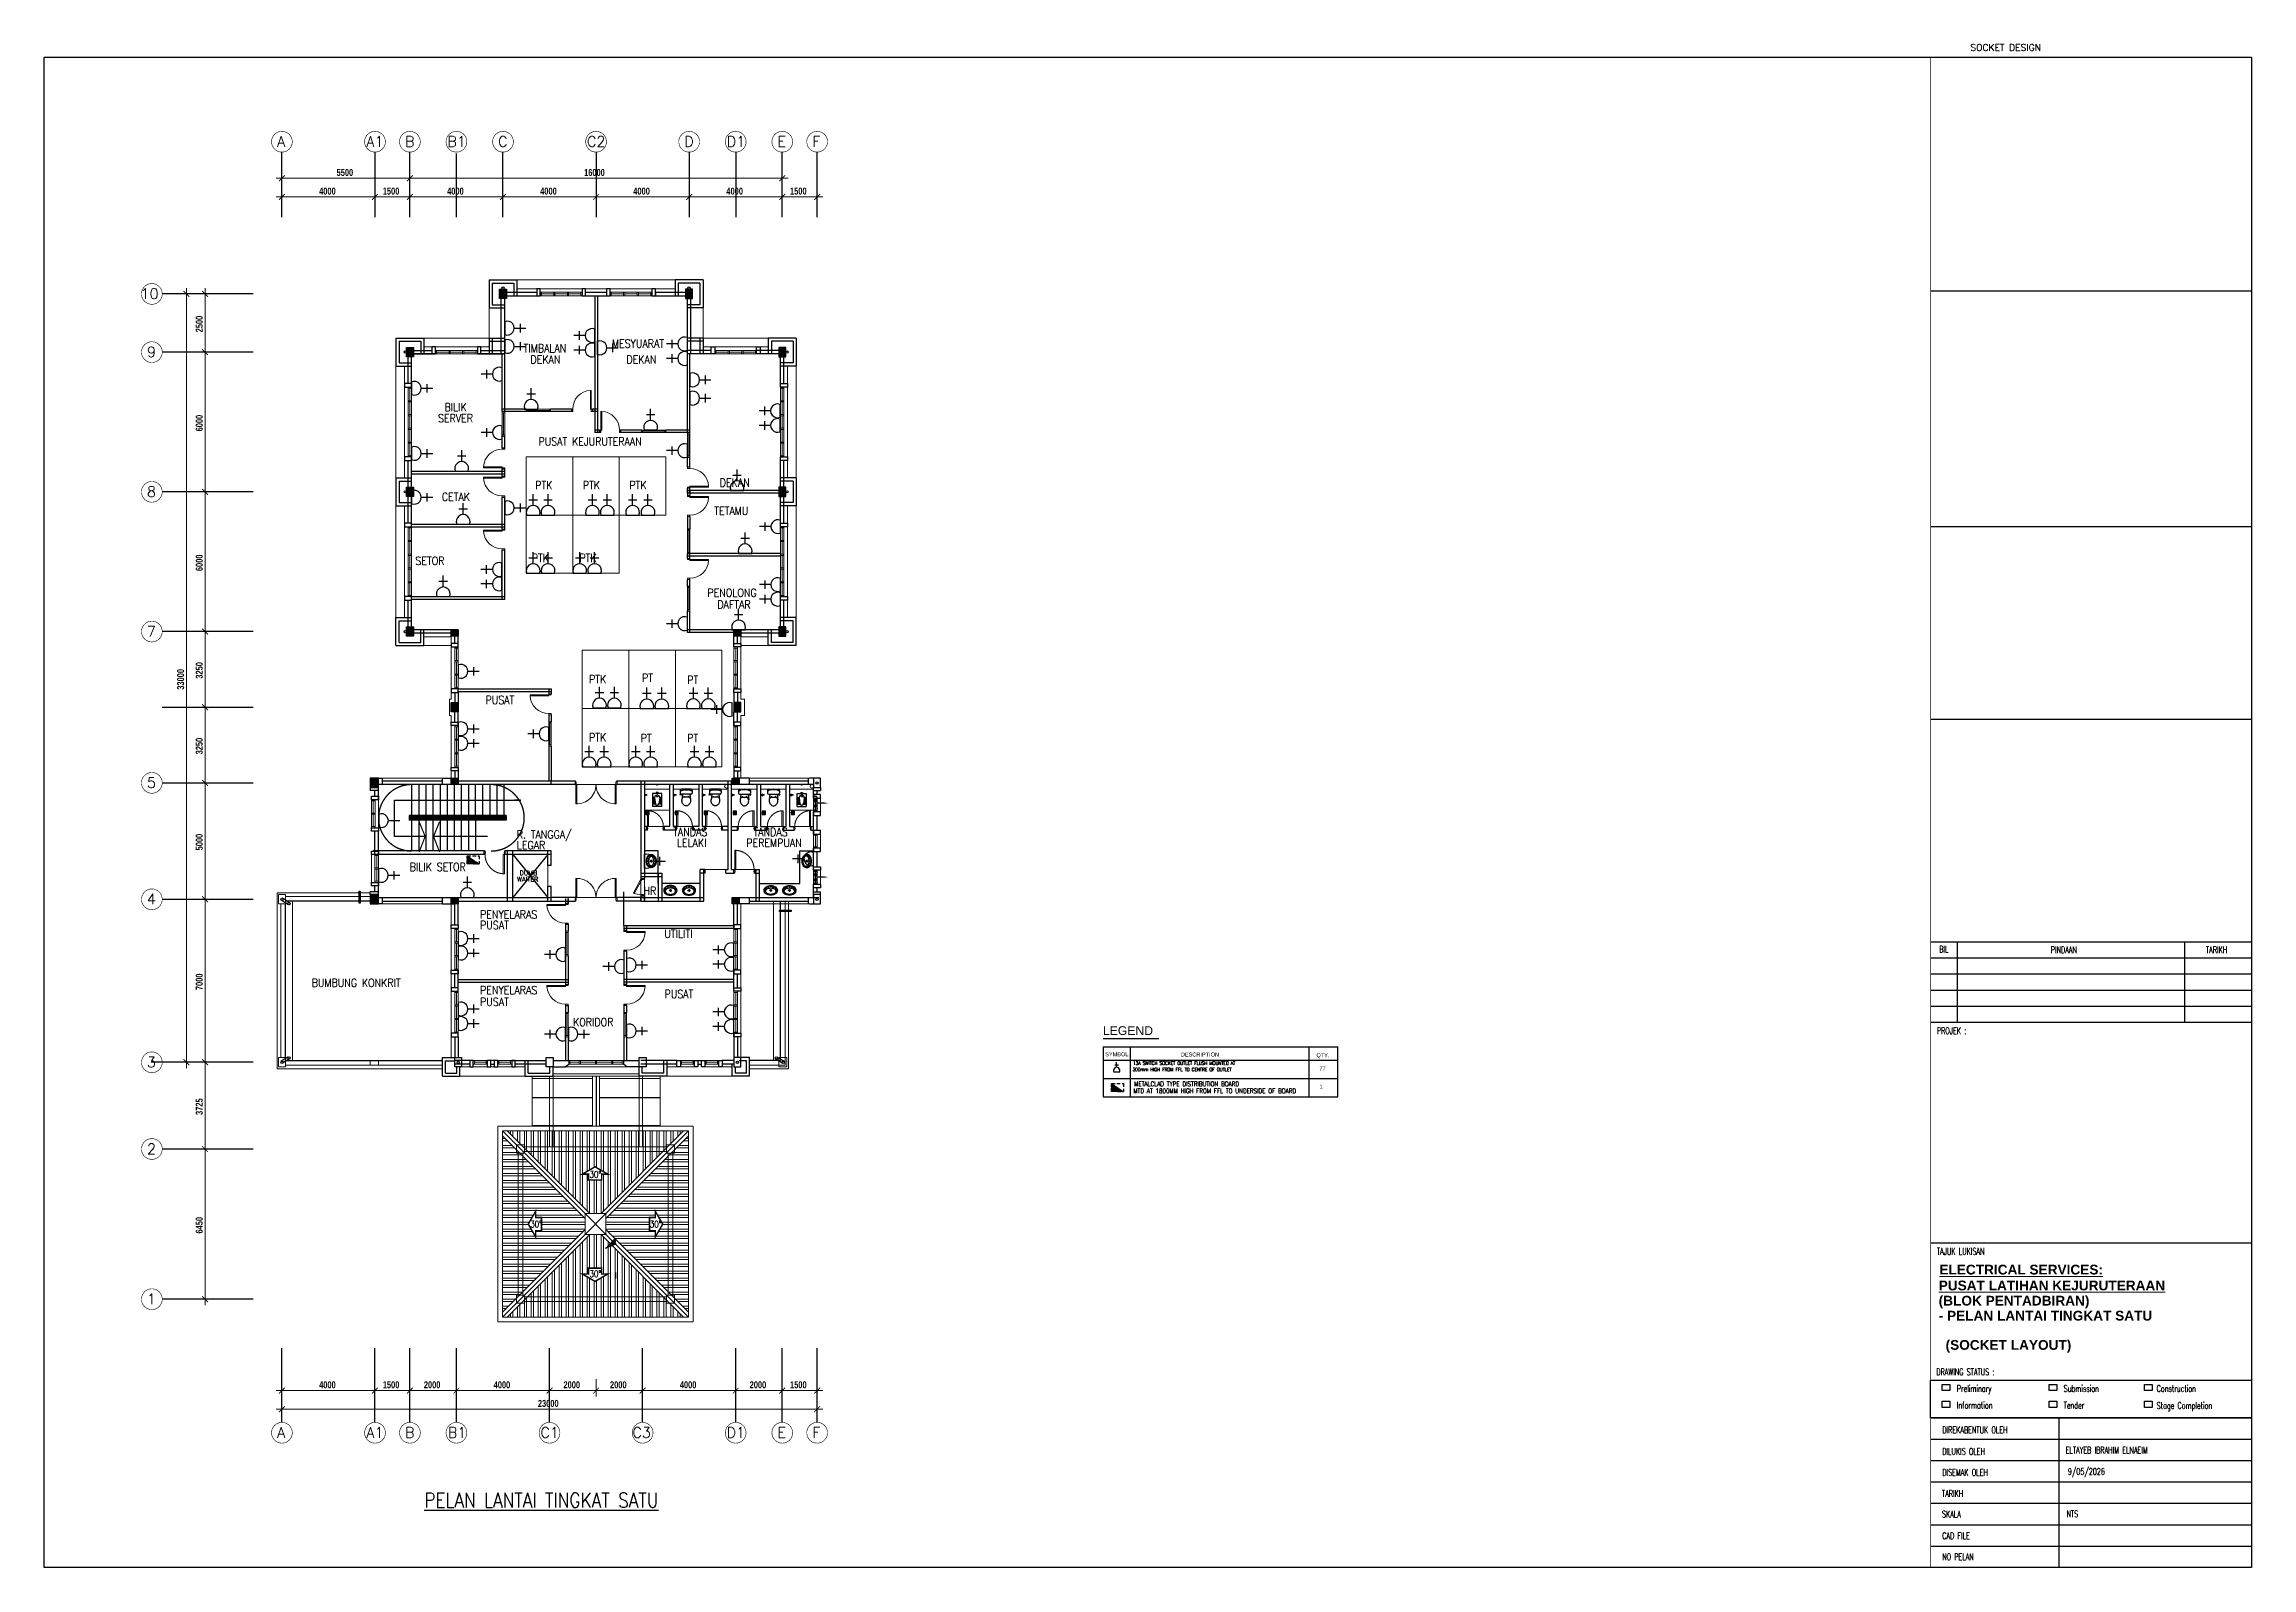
# Model space of a CAD drawing. Header units: millimetres. Extents: x 50343 to 145210, y -114947 to -49508.
import ezdxf
from ezdxf.enums import TextEntityAlignment as Align

# ---------------------------------------------------------------- set-up
doc = ezdxf.new("R2010")
doc.units = ezdxf.units.MM
doc.header["$LTSCALE"] = 600
doc.header["$MEASUREMENT"] = 0
for name, pattern in [('DASHDOT', [1, 0.5, -0.25, 0, -0.25]), ('DASHED', [19.05, 12.7, -6.35]), ('DASHED2', [0.375, 0.25, -0.125]), ('HIDDEN', [0.375, 0.25, -0.125])]:
    doc.linetypes.add(name, pattern=pattern)
doc.layers.get('0').update_dxf_attribs({"color": 8, "linetype": 'CONTINUOUS', "lineweight": 25})
for name, color, linetype, lineweight in [('1', 8, 'CONTINUOUS', 9), ('COLUMN', 8, 'CONTINUOUS', 30), ('CORRIDOR', 8, 'CONTINUOUS', 20), ('DETAIL', 8, 'CONTINUOUS', 20), ('dim', 8, 'CONTINUOUS', 20), ('DOOR', 8, 'CONTINUOUS', 20), ('DR', 8, 'CONTINUOUS', 18), ('HATCH', 8, 'CONTINUOUS', 25), ('LW', 8, 'CONTINUOUS', 20), ('ROOF', 8, 'CONTINUOUS', 20), ('t3', 8, 'CONTINUOUS', 25), ('TEXT', 8, 'CONTINUOUS', 20), ('wall', 8, 'CONTINUOUS', 30), ('WIN', 8, 'CONTINUOUS', 18)]:
    doc.layers.add(name, color=color, linetype=linetype, lineweight=lineweight)
for name, color, linetype in [('9', 7, 'CONTINUOUS'), ('dmension', 4, 'CONTINUOUS'), ('DOWNPIPE', 8, 'CONTINUOUS'), ('dxt_text', 4, 'CONTINUOUS'), ('E-LIGHT', 4, 'CONTINUOUS'), ('ELECT', 6, 'CONTINUOUS'), ('elk_LAMPU', 6, 'CONTINUOUS'), ('elv', 7, 'CONTINUOUS'), ('FF-TEXT', 7, 'CONTINUOUS'), ('FIXT', 8, 'CONTINUOUS'), ('GRID', 8, 'DASHDOT'), ('GRID-TEXT', 8, 'CONTINUOUS'), ('LAMPU', 7, 'CONTINUOUS'), ('LIGHT', 4, 'CONTINUOUS'), ('LWALL', 8, 'CONTINUOUS'), ('MIRROR', 8, 'CONTINUOUS'), ('ORIGIN', 8, 'CONTINUOUS'), ('partition', 8, 'CONTINUOUS'), ('SAN', 8, 'CONTINUOUS'), ('SANITARY', 8, 'CONTINUOUS'), ('stair', 8, 'CONTINUOUS'), ('t.block', 4, 'CONTINUOUS'), ('TB', 8, 'CONTINUOUS')]:
    doc.layers.add(name, color=color, linetype=linetype)
doc.layers.get('E-LIGHT').off()
doc.layers.get('elk_LAMPU').off()
doc.styles.add('ARIAL', font='romans.shx', dxfattribs={"height": 2})
doc.styles.add('ARIAL2', font='arial.ttf', dxfattribs={"height": 200})
doc.styles.add('DIM', font='romand.shx', dxfattribs={"width": 0.75, "height": 210})
doc.styles.add('LAILA', font='romans.shx', dxfattribs={"width": 0.85})
doc.styles.add('ROMANS', font='romans.shx', dxfattribs={"width": 0.5, "height": 400})
doc.styles.add('SANSSERIFBOLD', font='sasb____.pfb', dxfattribs={"height": 12})
doc.styles.add('style1', font='romand.shx', dxfattribs={"height": 250})
doc.styles.add('style2', font='sanssb__.ttf', dxfattribs={"height": 1200})
doc.styles.add('TEXT25', font='SIMPLEX.shx', dxfattribs={"width": 0.7, "height": 62.5})
doc.styles.add('VERDANA1000', font='romand.shx', dxfattribs={"height": 1000})

msp = doc.modelspace()

# ---------------------------------------------------------------- texts
at = {"layer": 'dim', "style": 'style2', "width": 0.7}
for s, p in [('5500', (62909, -55168)), ('16000', (73544, -55168)), ('4000', (62159, -55968)), ('1500', (64894, -55968)), ('4000', (67659, -55968)), ('4000', (71659, -55968)), ('4000', (75659, -55968)), ('4000', (79659, -55968)), ('1500', (82394, -55968)), ('4000', (62159, -107235)), ('1500', (64894, -107235)), ('2000', (66659, -107235)), ('4000', (69659, -107235)), ('2000', (72659, -107235)), ('2000', (74659, -107235)), ('4000', (77659, -107235)), ('2000', (80659, -107235)), ('1500', (82394, -107235)), ('23000', (71559, -108035))]:
    msp.add_text(s, height=300, dxfattribs=at).set_placement(p)
for s, p in [('2500', (57157, -61884)), ('6000', (57157, -66139)), ('6000', (57157, -72139)), ('33000', (56357, -77234)), ('3250', (57157, -76759)), ('3250', (57157, -80009)), ('5000', (57157, -84134)), ('7000', (57157, -90134)), ('3725', (57157, -95497)), ('6450', (57157, -100589))]:
    msp.add_text(s, height=300, rotation=90, dxfattribs=at).set_placement(p)
at = {"layer": 'dxt_text', "style": 'TEXT25', "width": 0.7}
for s, height, p in [('BIL', 287.5, (131777, -88524)), ('PINDAAN', 287.5, (136569, -88548)), ('TARIKH', 287.5, (143239, -88548)), ('PROJEK :', 287.5, (131677, -92024)), ('TAJUK LUKISAN', 287.51, (131677, -101497)), ('DIREKABENTUK OLEH', 287.51, (131907, -109170)), ('DILUKIS OLEH', 287.51, (131907, -110090)), ('ELTAYEB IBRAHIM ELNAEIM  ', 287.51, (137208, -110036)), ('DISEMAK OLEH', 287.51, (131907, -110990)), ('9/05/2026', 287.5, (137308, -110953)), ('TARIKH ', 287.5, (131895, -111898)), ('SKALA ', 287.5, (131895, -112783)), ('NTS', 287.5, (137247, -112772)), ('CAD FILE ', 287.5, (131907, -113712)), ('NO PELAN', 287.5, (131907, -114617))]:
    msp.add_text(s, height=height, dxfattribs=at).set_placement(p)
at = {"layer": 'dxt_text', "attachment_point": 1, "style": 'TEXT25'}
for s, insert, char_height in [('DRAWING STATUS :', (131653, -106391), 287.51), ('Preliminary', (132530, -107102), 287.51), ('Submission', (137124, -107102), 287.5), ('Construction', (141119, -107102), 287.51), ('Information', (132530, -107822), 287.51), ('Tender', (137124, -107822), 287.5), ('Stage Completion', (141119, -107834), 287.51)]:
    msp.add_mtext(s, dxfattribs=dict(at, insert=insert, char_height=char_height))
at = {"layer": 'ELECT', "color": 7, "style": 'ROMANS', "width": 0.75}
for s, p in [('MTD AT 1800MM HIGH FROM FFL TO UNDERSIDE OF BOARD', (97148, -94563)), ('METALCLAD TYPE DISTRIBUTION BOARD', (97180, -94266))]:
    msp.add_text(s, height=200, dxfattribs=at).set_placement(p)
at = {"layer": 'FF-TEXT', "color": 3, "style": 'LAILA', "width": 0.85}
msp.add_text('%%uPELAN LANTAI TINGKAT SATU', height=625, dxfattribs=at).set_placement((66675, -112351))
at = {"layer": 'GRID-TEXT', "style": 'style1'}
for s, p in [('A', (60351, -53913)), ('A1', (64188, -53913)), ('B', (65851, -53913)), ('B1', (67673, -53913)), ('C', (69851, -53913)), ('C2', (73669, -53913)), ('D', (77851, -53913)), ('D1', (79675, -53913)), ('E', (81851, -53913)), ('F', (83351, -53913)), ('10', (54489, -60450)), ('9', (54762, -62950)), ('8', (54762, -68950)), ('7', (54762, -74950)), ('5', (54762, -81450)), ('4', (54762, -86450)), ('3', (54762, -93450)), ('2', (54762, -97175)), ('1', (54762, -103625)), ('A', (60351, -109362)), ('A1', (64188, -109362)), ('B', (65851, -109362)), ('B1', (67693, -109362)), ('C1', (71669, -109362)), ('C3', (75625, -109362)), ('D1', (79669, -109362)), ('E', (81851, -109362)), ('F', (83351, -109362))]:
    msp.add_text(s, height=450, dxfattribs=at).set_placement(p)
at = {"layer": 'LAMPU', "style": 'ARIAL2'}
for s, height, p in [('LEGEND', 374.8, (95839, -92062)), ('SYMBOL', 171.8, (95937, -92976)), ('DESCRIPTION', 171.84, (99188, -92986)), ('QTY.', 171.8, (105015, -93017)), ('77', 171.8, (105143, -93588)), ('1', 172, (105143, -94370))]:
    msp.add_text(s, height=height, dxfattribs=at).set_placement(p)
at = {"layer": 'LAMPU', "color": 7, "linetype": 'Continuous', "style": 'DIM', "width": 0.75}
for s, p in [('300mm HIGH FROM FFL TO CENTRE OF OUTLET', (97110, -93620)), ('13A SWITCH SOCKET OUTLET FLUSH MOUNTED AT', (97132, -93348))]:
    msp.add_text(s, height=151.22, dxfattribs=at).set_placement(p)
at = {"layer": 't3', "style": 'LAILA', "width": 0.85}
for s, p in [('TIMBALAN ', (70946, -62394)), ('MESYUARAT ', (74739, -62194)), ('DEKAN', (71241, -62873)), ('DEKAN', (75363, -62873)), ('SERVER', (67267, -65399)), ('BILIK', (67546, -64919)), ('PUSAT KEJURUTERAAN', (71585, -66400)), ('DEKAN', (79375, -68164)), ('CETAK', (67432, -68772)), ('TETAMU', (79138, -69378)), ('SETOR', (66297, -71520)), ('PENOLONG', (78845, -72893)), ('DAFTAR', (79272, -73401)), ('PUSAT', (69310, -77499)), ('R. TANGGA/', (70652, -83274)), ('TANDAS', (77373, -83167)), ('TANDAS', (80824, -83169)), ('LEGAR', (70652, -83734)), ('LELAKI', (77531, -83634)), ('PEREMPUAN', (80516, -83635)), ('BILIK SETOR', (66051, -84670)), ('PENYELARAS', (69073, -86709)), ('PUSAT', (69073, -87166)), ('UTILITI', (76997, -87541)), ('BUMBUNG KONKRIT', (61839, -89644)), ('PENYELARAS', (69073, -89962)), ('PUSAT', (69073, -90460)), ('PUSAT', (77004, -90129)), ('KORIDOR', (73070, -91335))]:
    msp.add_text(s, height=350, dxfattribs=at).set_placement(p, align=Align.TOP_LEFT)
at = {"layer": 't3'}
for s, height, style, width, p in [(' PTK', 350, 'LAILA', 0.85, (71239, -68623)), (' PTK', 350, 'LAILA', 0.85, (73286, -68623)), (' PTK', 350, 'LAILA', 0.85, (75286, -68623)), (' PTK', 350, 'LAILA', 0.85, (71092, -71751)), (' PTK', 350, 'LAILA', 0.85, (73139, -71751)), (' PTK', 350, 'LAILA', 0.85, (73553, -76956)), (' PT', 350, 'LAILA', 0.85, (75831, -76900)), (' PT', 350, 'LAILA', 0.85, (77773, -76987)), (' PTK', 350, 'LAILA', 0.85, (73553, -79456)), (' PT', 350, 'LAILA', 0.85, (75773, -79487)), (' PT', 350, 'LAILA', 0.85, (77773, -79487)), ('HR', 350, 'LAILA', 0.85, (76097, -86044)), ('30%%D', 281.2, 'style1', 0.8, (73777, -98191)), ('30%%D', 281.2, 'style1', 0.8, (71230, -100324)), ('30%%D', 281.2, 'style1', 0.8, (76366, -100324)), ('30%%D', 281.2, 'style1', 0.8, (73777, -102459))]:
    msp.add_text(s, height=height, dxfattribs=dict(at, style=style, width=width)).set_placement(p)
at = {"layer": 't3', "style": 'VERDANA1000'}
for s, p in [('WAITER', (70669, -85276)), ('DUMB', (70773, -85001))]:
    msp.add_text(s, height=200, dxfattribs=at).set_placement(p, align=Align.TOP_LEFT)
at = {"layer": 'TB', "color": 4, "linetype": 'Continuous', "insert": (133118, -49508), "char_height": 287.51, "width": 5132.08, "attachment_point": 1, "style": 'ARIAL'}
msp.add_mtext('SOCKET DESIGN ', dxfattribs=at)
at = {"layer": 'TEXT', "linetype": 'ByBlock', "style": 'SANSSERIFBOLD'}
for s, p in [('%%UELECTRICAL SERVICES:', (131782, -102348)), ('%%UPUSAT LATIHAN KEJURUTERAAN', (131753, -103030)), ('(BLOK PENTADBIRAN)', (131753, -103682)), ('- PELAN LANTAI TINGKAT SATU', (131753, -104327)), ('(SOCKET LAYOUT)', (132050, -105583))]:
    msp.add_text(s, height=419.4, dxfattribs=at).set_placement(p)

# ---------------------------------------------------------------- blocks, each defined once
blk = doc.blocks.new('AW30')
at = {"layer": 'wall'}
for points in [[(-2473393, -914141), (-2473243, -914141), (-2473243, -913866), (-2473393, -913866)], [(-2472643, -914141), (-2472493, -914141), (-2472493, -913866), (-2472643, -913866)]]:
    blk.add_lwpolyline(points, close=True, dxfattribs=at)
at = {"layer": 'WIN', "color": 1}
for p, q in [((-2473243, -913866), (-2472643, -913866)), ((-2473218, -914016), (-2472643, -914016)), ((-2473193, -913941), (-2472693, -913941))]:
    blk.add_line(p, q, dxfattribs=at)
at = {"layer": 'WIN', "color": 2}
blk.add_line((-2473243, -914141), (-2472643, -914141), dxfattribs=at)
at = {"layer": 'WIN', "color": 1}
for points in [[(-2473243, -914016), (-2473193, -914016), (-2473193, -913866), (-2473243, -913866)], [(-2472693, -914016), (-2472643, -914016), (-2472643, -913866), (-2472693, -913866)]]:
    blk.add_lwpolyline(points, close=True, dxfattribs=at)
blk = doc.blocks.new('Dp750')
at = {"layer": 'DOOR', "color": 1}
for p, q in [((0, 150), (0, 0)), ((0, 150), (0, 0)), ((750, 150), (750, 0)), ((750, 150), (750, 0))]:
    blk.add_line(p, q, dxfattribs=at)
at = {"layer": 'DOOR'}
for p, q in [((0, 150), (35, 150)), ((0, 0), (35, 0)), ((35, 150), (35, 100)), ((35, 100), (50, 100)), ((35, 50), (50, 50)), ((35, 50), (35, 0)), ((50, 100), (50, 50)), ((700, 100), (700, 50)), ((700, 100), (715, 100)), ((700, 50), (715, 50)), ((715, 150), (750, 150)), ((715, 150), (715, 100)), ((715, 50), (715, 0)), ((715, 0), (750, 0))]:
    blk.add_line(p, q, dxfattribs=at)
blk.add_lwpolyline([(35, 150), (35, 830), (85, 830), (85, 150)], close=True, dxfattribs=at)
at = {"layer": 'DOOR', "color": 9, "linetype": 'DASHED', "ltscale": 100}
blk.add_arc((35, 150), 680, 360, 85.78327, dxfattribs=at)
blk = doc.blocks.new('WW')
at = {"layer": 'wall'}
for points in [[(-2476669, -906963), (-2476669, -907113), (-2476969, -907113), (-2476969, -906963)], [(-2476669, -908313), (-2476669, -908463), (-2476969, -908463), (-2476969, -908313)]]:
    blk.add_lwpolyline(points, close=True, dxfattribs=at)
at = {"layer": 'WIN', "color": 2}
blk.add_line((-2476969, -907113), (-2476969, -908313), dxfattribs=at)
at = {"layer": 'WIN'}
for p, q in [((-2476819, -908313), (-2476819, -907113)), ((-2476744, -907163), (-2476744, -907688)), ((-2476744, -907738), (-2476744, -908263)), ((-2476669, -908313), (-2476669, -907113))]:
    blk.add_line(p, q, dxfattribs=at)
for points in [[(-2476819, -907113), (-2476819, -907163), (-2476669, -907163), (-2476669, -907113)], [(-2476819, -907688), (-2476819, -907738), (-2476669, -907738), (-2476669, -907688)], [(-2476819, -908263), (-2476819, -908313), (-2476669, -908313), (-2476669, -908263)]]:
    blk.add_lwpolyline(points, close=True, dxfattribs=at)
blk = doc.blocks.new('GF')
at = {"layer": 'wall'}
for points in [[(-2478464, -901233), (-2478464, -901383), (-2478764, -901383), (-2478764, -901233)], [(-2478464, -902583), (-2478464, -902733), (-2478764, -902733), (-2478764, -902583)]]:
    blk.add_lwpolyline(points, close=True, dxfattribs=at)
at = {"layer": 'WIN'}
for p, q in [((-2478764, -902583), (-2478764, -901383)), ((-2478689, -901433), (-2478689, -901958)), ((-2478689, -902008), (-2478689, -902533)), ((-2478614, -902583), (-2478614, -901383))]:
    blk.add_line(p, q, dxfattribs=at)
at = {"layer": 'WIN', "color": 2}
blk.add_line((-2478464, -901383), (-2478464, -902583), dxfattribs=at)
at = {"layer": 'WIN'}
for points in [[(-2478764, -901383), (-2478764, -901433), (-2478614, -901433), (-2478614, -901383)], [(-2478764, -901958), (-2478764, -902008), (-2478614, -902008), (-2478614, -901958)], [(-2478764, -902533), (-2478764, -902583), (-2478614, -902583), (-2478614, -902533)]]:
    blk.add_lwpolyline(points, close=True, dxfattribs=at)
blk = doc.blocks.new('TAB')
at = {"layer": 'FIXT'}
for p, q in [((-186, 13), (-70, 22)), ((-186, -13), (-186, 13)), ((-120, 5), (-120, -5)), ((-80, 10), (-115, 10)), ((-70, 55), (-70, 20)), ((-55, 60), (-65, 60)), ((-50, 55), (-50, 20)), ((-50, 24), (-46, 24)), ((-5, 10), (-40, 10)), ((0, 5), (0, -5)), ((-186, -13), (-70, -22)), ((-80, -10), (-115, -10)), ((-70, -20), (-70, -55)), ((-55, -60), (-65, -60)), ((-50, -20), (-50, -55)), ((-50, -24), (-46, -24)), ((-5, -10), (-40, -10))]:
    blk.add_line(p, q, dxfattribs=at)
for centre, radius, start, end in [((-115, 5), 5, 90, 180), ((-80, 20), 10, 270, 0), ((-65, 55), 5, 90, 180), ((-55, 55), 5, 0, 90), ((-40, 20), 10, 180, 270), ((-46, 0), 24.2, 24.44334, 90), ((-5, 5), 5, 0, 90), ((-115, -5), 5, 180, 270), ((-80, -20), 10, 0, 90), ((-65, -55), 5, 180, 270), ((-55, -55), 5, 270, 0), ((-40, -20), 10, 90, 180), ((-46, 0), 24.2, 270, 335.55666), ((-5, -5), 5, 270, 0)]:
    blk.add_arc(centre, radius, start, end, dxfattribs=at)
blk = doc.blocks.new('TAP1-P')
at = {"layer": 'FIXT', "rotation": 90}
blk.add_blockref('TAB', (0, 0), dxfattribs=at)
blk = doc.blocks.new('TAP(C)')
at = {"layer": 'wall', "xscale": -0.599999999973992, "yscale": 0.5999999999767169, "zscale": 0.5999999999999999, "rotation": 269.9999000484524}
blk.add_blockref('TAP1-P', (0, 0), dxfattribs=at)
blk = doc.blocks.new('*X77')
at = {"color": 0}
for p, q in [((89.85, 61.2), (89.9, 61.25)), ((89.85, 61.22), (89.88, 61.25)), ((89.9, 61.17), (89.85, 61.22)), ((89.89, 61.17), (89.85, 61.2)), ((89.86, 61.19), (89.91, 61.24)), ((89.92, 61.17), (89.86, 61.23)), ((89.93, 61.18), (89.87, 61.24)), ((89.87, 61.18), (89.92, 61.23)), ((89.93, 61.2), (89.88, 61.24)), ((89.88, 61.17), (89.93, 61.22)), ((89.89, 61.17), (89.93, 61.21)), ((89.93, 61.21), (89.9, 61.25))]:
    blk.add_line(p, q, dxfattribs=at)
blk = doc.blocks.new('ZPO')
at = {"layer": 'ORIGIN'}
for p, q in [((-20, 20), (-20, -20)), ((-20, 20), (20, -20)), ((-20, -20), (20, 20)), ((20, -20), (20, 20))]:
    blk.add_line(p, q, dxfattribs=at)
blk = doc.blocks.new('Dp900')
at = {"layer": 'DOOR', "color": 4}
for p, q in [((35, 150), (0, 150)), ((0, 0), (35, 0)), ((35, 150), (35, 100)), ((50, 100), (35, 100)), ((50, 50), (35, 50)), ((35, 50), (35, 0)), ((50, 100), (50, 50)), ((850, 100), (850, 50)), ((865, 100), (850, 100)), ((865, 50), (850, 50)), ((900, 150), (865, 150)), ((865, 150), (865, 100)), ((865, 50), (865, 0)), ((865, 0), (900, 0))]:
    blk.add_line(p, q, dxfattribs=at)
at = {"layer": 'DOOR', "color": 1}
for p, q in [((0, 150), (0, 0)), ((0, 150), (0, 0)), ((900, 150), (900, 0)), ((900, 150), (900, 0))]:
    blk.add_line(p, q, dxfattribs=at)
at = {"layer": 'DOOR'}
blk.add_lwpolyline([(35, 150), (35, 980), (85, 980), (85, 150)], close=True, dxfattribs=at)
at = {"layer": 'DOOR', "color": 9, "linetype": 'DASHED', "ltscale": 100}
blk.add_arc((35, 150), 830, 360, 86.54636, dxfattribs=at)
blk = doc.blocks.new('W22')
at = {"layer": 'LW', "color": 2}
blk.add_line((-2456199, -908621), (-2456199, -908021), dxfattribs=at)
at = {"layer": 'wall'}
for points in [[(-2456499, -908021), (-2456499, -907871), (-2456199, -907871), (-2456199, -908021)], [(-2456499, -908771), (-2456499, -908621), (-2456199, -908621), (-2456199, -908771)]]:
    blk.add_lwpolyline(points, close=True, dxfattribs=at)
at = {"layer": 'WIN'}
blk.add_line((-2456499, -908571), (-2456349, -908571), dxfattribs=at)
at = {"layer": 'WIN', "linetype": 'HIDDEN', "ltscale": 600}
blk.add_line((-2456424, -908571), (-2456424, -908071), dxfattribs=at)
at = {"layer": 'WIN'}
blk.add_lwpolyline([(-2456349, -908021), (-2456349, -908621), (-2456499, -908621), (-2456499, -908021)], dxfattribs=at)
blk.add_lwpolyline([(-2456349, -908071), (-2456349, -908021), (-2456499, -908021), (-2456499, -908071)], close=True, dxfattribs=at)
blk = doc.blocks.new('WC1')
at = {"layer": 'DETAIL', "color": 8}
for p, q in [((-2082463, -671463), (-2082463, -671853)), ((-2082463, -671463), (-2081903, -671463)), ((-2082363, -671479), (-2082363, -671591)), ((-2082351, -671479), (-2082351, -671586)), ((-2082089, -671549), (-2082339, -671584)), ((-2082338, -671479), (-2082338, -671583)), ((-2082326, -671479), (-2082326, -671582)), ((-2082313, -671479), (-2082313, -671580)), ((-2082301, -671479), (-2082301, -671578)), ((-2082288, -671479), (-2082288, -671577)), ((-2082276, -671479), (-2082276, -671575)), ((-2082263, -671479), (-2082263, -671573)), ((-2082251, -671479), (-2082251, -671571)), ((-2082238, -671479), (-2082238, -671570)), ((-2082226, -671479), (-2082226, -671568)), ((-2082213, -671479), (-2082213, -671566)), ((-2082201, -671479), (-2082201, -671564)), ((-2082188, -671479), (-2082188, -671563)), ((-2082176, -671479), (-2082176, -671561)), ((-2082163, -671479), (-2082163, -671559)), ((-2082151, -671479), (-2082151, -671557)), ((-2082138, -671479), (-2082138, -671556)), ((-2082126, -671479), (-2082126, -671554)), ((-2082113, -671479), (-2082113, -671552)), ((-2082101, -671479), (-2082101, -671551)), ((-2082088, -671479), (-2082088, -671549)), ((-2082076, -671479), (-2082076, -671548)), ((-2081903, -671463), (-2081903, -671853)), ((-2081863, -671619), (-2081903, -671619)), ((-2081863, -671619), (-2081863, -671697)), ((-2081903, -671853), (-2082463, -671853)), ((-2082363, -671724), (-2082363, -671837)), ((-2082351, -671729), (-2082351, -671837)), ((-2082089, -671767), (-2082339, -671732)), ((-2082338, -671732), (-2082338, -671837)), ((-2082326, -671734), (-2082326, -671837)), ((-2082313, -671736), (-2082313, -671837)), ((-2082301, -671737), (-2082301, -671837)), ((-2082288, -671739), (-2082288, -671837)), ((-2082276, -671741), (-2082276, -671837)), ((-2082263, -671743), (-2082263, -671837)), ((-2082251, -671744), (-2082251, -671837)), ((-2082238, -671746), (-2082238, -671837)), ((-2082226, -671748), (-2082226, -671837)), ((-2082213, -671749), (-2082213, -671837)), ((-2082201, -671751), (-2082201, -671837)), ((-2082188, -671753), (-2082188, -671837)), ((-2082176, -671755), (-2082176, -671837)), ((-2082163, -671756), (-2082163, -671837)), ((-2082151, -671758), (-2082151, -671837)), ((-2082138, -671760), (-2082138, -671837)), ((-2082126, -671762), (-2082126, -671837)), ((-2082113, -671763), (-2082113, -671837)), ((-2082101, -671765), (-2082101, -671837)), ((-2082088, -671767), (-2082088, -671837)), ((-2082076, -671768), (-2082076, -671837)), ((-2081863, -671697), (-2081903, -671697))]:
    blk.add_line(p, q, dxfattribs=at)
for centre, radius, start, end in [((-2082328, -671658), 75, 97.88903, 262.11097), ((-2082357, -671479), 6.25, 0, 180), ((-2082332, -671479), 6.25, 0, 180), ((-2082307, -671479), 6.25, 0, 180), ((-2082282, -671479), 6.25, 0, 180), ((-2082257, -671479), 6.25, 0, 180), ((-2082232, -671479), 6.25, 0, 180), ((-2082207, -671479), 6.25, 0, 180), ((-2082182, -671479), 6.25, 0, 180), ((-2082157, -671479), 6.25, 0, 180), ((-2082132, -671479), 6.25, 0, 180), ((-2082107, -671479), 6.25, 0, 180), ((-2082073, -671658), 110, 262.11097, 97.88903), ((-2082082, -671479), 6.25, 0, 180), ((-2081988, -671658), 45, 68.12709, 291.87291), ((-2081988, -671658), 37.5, 57.03561, 302.96439), ((-2082357, -671837), 6.25, 180, 0), ((-2082332, -671837), 6.25, 180, 0), ((-2082307, -671837), 6.25, 180, 0), ((-2082282, -671837), 6.25, 180, 0), ((-2082257, -671837), 6.25, 180, 0), ((-2082232, -671837), 6.25, 180, 0), ((-2082207, -671837), 6.25, 180, 0), ((-2082182, -671837), 6.25, 180, 0), ((-2082157, -671837), 6.25, 180, 0), ((-2082132, -671837), 6.25, 180, 0), ((-2082107, -671837), 6.25, 180, 0), ((-2082082, -671837), 6.25, 180, 0)]:
    blk.add_arc(centre, radius, start, end, dxfattribs=at)
at = {"layer": 'ORIGIN', "color": 8}
for p, q in [((-2081498, -671638), (-2081538, -671638)), ((-2081498, -671638), (-2081538, -671678)), ((-2081538, -671638), (-2081498, -671678)), ((-2081538, -671678), (-2081498, -671678))]:
    blk.add_line(p, q, dxfattribs=at)
blk = doc.blocks.new('dr16')
at = {"layer": 'DOOR', "color": 1}
blk.add_line((-2409712, -909071), (-2409602, -909071), dxfattribs=at)
for points in [[(-2409712, -909071), (-2409602, -909071), (-2409602, -909021), (-2409712, -909021)], [(-2410511, -909831), (-2409712, -909831), (-2409712, -909871), (-2410511, -909871)], [(-2409712, -909921), (-2409602, -909921), (-2409602, -909871), (-2409712, -909871)]]:
    blk.add_lwpolyline(points, close=True, dxfattribs=at)
at = {"layer": 'DOOR', "color": 9}
blk.add_arc((-2409712, -909871), 800, 90, 177.13402, dxfattribs=at)
blk = doc.blocks.new('A$C64615766')
at = {"layer": 'CORRIDOR', "color": 2}
blk.add_line((1722, 823), (78, 823), dxfattribs=at)
at = {"layer": 'DR', "color": 3}
for p, q in [((0, 823), (0, 973)), ((1800, 823), (1800, 973))]:
    blk.add_line(p, q, dxfattribs=at)
at = {"layer": 'DR'}
for p, q in [((37, 823), (78, 823)), ((37, 1), (37, 823)), ((37, 748), (78, 748)), ((78, 0), (78, 823)), ((1762, 823), (1722, 823)), ((1722, 0), (1722, 823)), ((1762, 748), (1722, 748)), ((1762, 1), (1762, 823))]:
    blk.add_line(p, q, dxfattribs=at)
for points in [[(0, 973), (37, 973), (37, 933), (50, 933), (50, 863), (37, 863), (37, 823), (0, 823)], [(1800, 973), (1762, 973), (1762, 933), (1750, 933), (1750, 863), (1762, 863), (1762, 823), (1800, 823)]]:
    blk.add_lwpolyline(points, dxfattribs=at)
at = {"layer": 'DR', "color": 8}
for centre, start, end in [((78, 823), 267.21257, 0.00009), ((1722, 823), 179.99991, 272.78743)]:
    blk.add_arc(centre, 822, start, end, dxfattribs=at)
blk = doc.blocks.new('Ef')
at = {"layer": 'LIGHT'}
for p, q in [((-291, -23), (-291, 17)), ((-214, -80), (231, 74)), ((-214, 74), (231, -80)), ((309, 17), (309, -23))]:
    blk.add_line(p, q, dxfattribs=at)
at = {"layer": 'LIGHT', "color": 7}
blk.add_line((4, 348), (4, 102), dxfattribs=at)
at = {"layer": 'LIGHT'}
for centre, start, end in [((-231, 17), 72.63179, 180), ((249, 17), 0, 107.36821), ((-231, -23), 180, 287.36821), ((249, -23), 252.63179, 0)]:
    blk.add_arc(centre, 60, start, end, dxfattribs=at)
at = {"layer": 'LIGHT', "color": 7}
blk.add_solid([(-30, 348), (37, 348), (4, 548)], dxfattribs=at)
blk = doc.blocks.new('13A SSO 300mm')
at = {"layer": 'ELECT', "color": 6}
for p, q in [((-297, 0), (297, 0)), ((-184, 659), (184, 659)), ((0, 414), (0, 904))]:
    blk.add_line(p, q, dxfattribs=at)
blk.add_arc((0, 116), 297, 336.97635, 203.02365, dxfattribs=at)
blk = doc.blocks.new('SOCKET(in)')
at = {"layer": 'ELECT', "color": 6}
for p, q in [((86605076, -1197967), (86605244, -1197967)), ((86605160, -1198079), (86605160, -1197854)), ((86605024, -1198269), (86605296, -1198269))]:
    blk.add_line(p, q, dxfattribs=at)
blk.add_arc((86605160, -1198216), 136, 336.97635, 203.02365, dxfattribs=at)
blk = doc.blocks.new('db')
at = {"layer": 'ELECT', "linetype": 'HIDDEN'}
h = blk.add_hatch(dxfattribs=at)
h.set_pattern_fill('ANSI31', color=1)
h.set_pattern_definition([(45, (86598825.6438, -1236353.68272), (-0.08838834765, 0.08838834765), [])])
h.paths.add_polyline_path([(86613542, -1195392), (86613032, -1195044), (86613032, -1195392)])
at = {"layer": 'ELECT', "color": 7, "linetype": 'HIDDEN'}
blk.add_line((86613032, -1195044), (86613542, -1195392), dxfattribs=at)
blk.add_lwpolyline([(86613032, -1195044), (86613542, -1195044), (86613542, -1195392), (86613032, -1195392)], close=True, dxfattribs=at)

# ---------------------------------------------------------------- hatches: boundary and pattern name
at = {"layer": 'COLUMN'}
for points in [[(67834, -74659), (68134, -74659), (68134, -74934), (67834, -74934)], [(79984, -74659), (80284, -74659), (80284, -74934), (79984, -74934)], [(64709, -81434), (64709, -81034), (64359, -81034), (64359, -81434)], [(67834, -81034), (68134, -81034), (68134, -81309), (67834, -81309)], [(79909, -81034), (80209, -81034), (80209, -81309), (79909, -81309)], [(64709, -86434), (64709, -86034), (64359, -86034), (64359, -86434)], [(64709, -86434), (64709, -86034), (64359, -86034), (64359, -86434)], [(67834, -86159), (68134, -86159), (68134, -86434), (67834, -86434)], [(79909, -86159), (80209, -86159), (80209, -86434), (79909, -86434)]]:
    msp.add_hatch(color=256, dxfattribs=at).paths.add_polyline_path(points)
at = {"layer": 'LW'}
h = msp.add_hatch(dxfattribs=at)
h.set_pattern_fill('U', color=256, scale=12.32, angle=-135, style=0, pattern_type=0)
h.set_pattern_definition([(45, (-393879.978, -375756.798), (-8.71155554, 8.71155554), [])])
edge = h.paths.add_edge_path()
edge.add_line((74900, -100782), (74464, -101218))
edge.add_arc((74900, -101653), 616, -270, -225, ccw=False)
edge.add_line((74900, -101037), (74900, -100782))
at = {"layer": 'ROOF'}
h = msp.add_hatch(dxfattribs=at)
h.set_pattern_fill('ANSI32', color=256, scale=800, angle=315, style=0)
h.set_pattern_definition([(180, (-2297408.7, 927695.3), (-1e-13, 300), []), (180, (-2297508.7, 927595.3), (-1e-13, 300), [])])
h.paths.add_polyline_path([(73584, -99946), (70034, -96396), (70034, -103972), (73584, -100422)])
h.paths.add_polyline_path([(71462, -100468), (71462, -100732), (71146, -100184), (71462, -99636), (71462, -99901), (71714, -99901), (71714, -100468)], flags=16)
h = msp.add_hatch(dxfattribs=at)
h.set_pattern_fill('ANSI32', color=256, scale=800, angle=45, style=0)
h.set_pattern_definition([(90, (2445477.06, 927695.3), (-300, 6e-14), []), (90, (2445577.06, 927795.3), (-300, 6e-14), [])])
h.paths.add_polyline_path([(70259, -96184), (77809, -96184), (74272, -99734), (73796, -99734)])
h.paths.add_polyline_path([(73733, -98040), (73468, -98040), (74016, -97723), (74564, -98040), (74300, -98040), (74300, -98291), (73733, -98291)], flags=16)
h = msp.add_hatch(dxfattribs=at)
h.set_pattern_fill('ANSI32', color=256, scale=800, angle=315, style=0)
h.set_pattern_definition([(0, (2445477.06, 927695.3), (1e-13, 300), []), (0, (2445577.06, 927595.3), (1e-13, 300), [])])
h.paths.add_polyline_path([(74484, -99946), (78034, -96396), (78034, -103972), (74484, -100422)])
h.paths.add_polyline_path([(76606, -100468), (76606, -100732), (76923, -100184), (76606, -99636), (76606, -99901), (76355, -99901), (76355, -100468)], flags=16)
h = msp.add_hatch(dxfattribs=at)
h.set_pattern_fill('ANSI32', color=256, scale=800, angle=45, style=0)
h.set_pattern_definition([(270, (2445477.06, -1128063.83), (-300, -6e-14), []), (270, (2445577.06, -1128163.83), (-300, -6e-14), [])])
h.paths.add_polyline_path([(70259, -104184), (77809, -104184), (74272, -100634), (73796, -100634)])
h.paths.add_polyline_path([(73733, -102329), (73468, -102329), (74016, -102645), (74564, -102329), (74300, -102329), (74300, -102077), (73733, -102077)], flags=16)

# ---------------------------------------------------------------- linework, layer by layer
msp.add_line((74900, -102269), (74900, -102524))
at = {"linetype": 'ByBlock', "const_width": 37.5}
for points in [[(60684, -55143), (60434, -55393)], [(60684, -55943), (60434, -56193)], [(64434, -56193), (64684, -55943)], [(64684, -55943), (64434, -56193)], [(66184, -55143), (65934, -55393)], [(65934, -55393), (66184, -55143)], [(65934, -56193), (66184, -55943)], [(66184, -55943), (65934, -56193)], [(70184, -55943), (69934, -56193)], [(69934, -56193), (70184, -55943)], [(74184, -55943), (73934, -56193)], [(73934, -56193), (74184, -55943)], [(77934, -56193), (78184, -55943)], [(78184, -55943), (77934, -56193)], [(81934, -55393), (82184, -55143)], [(82184, -55943), (81934, -56193)], [(81934, -56193), (82184, -55943)], [(83434, -56193), (83684, -55943)], [(56582, -60359), (56332, -60109)], [(57382, -60359), (57132, -60109)], [(57382, -62859), (57132, -62609)], [(57132, -62609), (57382, -62859)], [(57132, -68609), (57382, -68859)], [(57382, -68859), (57132, -68609)], [(57382, -74859), (57132, -74609)], [(57132, -74609), (57382, -74859)], [(57382, -78109), (57132, -77859)], [(57132, -77859), (57382, -78109)], [(57382, -81359), (57132, -81109)], [(57132, -81109), (57382, -81359)], [(57382, -86359), (57132, -86109)], [(57132, -86109), (57382, -86359)], [(56332, -93109), (56582, -93359)], [(57132, -93109), (57382, -93359)], [(57382, -93359), (57132, -93109)], [(57382, -97084), (57132, -96834)], [(57132, -96834), (57382, -97084)], [(57132, -103284), (57382, -103534)], [(60684, -107210), (60434, -107460)], [(64684, -107210), (64434, -107460)], [(64434, -107460), (64684, -107210)], [(65934, -107460), (66184, -107210)], [(66184, -107210), (65934, -107460)], [(67934, -107460), (68184, -107210)], [(68184, -107210), (67934, -107460)], [(72184, -107210), (71934, -107460)], [(71934, -107460), (72184, -107210)], [(73934, -107460), (74184, -107210)], [(74184, -107210), (73934, -107460)], [(76184, -107210), (75934, -107460)], [(75934, -107460), (76184, -107210)], [(79934, -107460), (80184, -107210)], [(80184, -107210), (79934, -107460)], [(81934, -107460), (82184, -107210)], [(82184, -107210), (81934, -107460)], [(83434, -107460), (83684, -107210)], [(60684, -108010), (60434, -108260)], [(83434, -108260), (83684, -108010)]]:
    msp.add_lwpolyline(points, dxfattribs=at)
at = {"layer": '1'}
for points in [[(71059, -69734), (71059, -67234), (73059, -67234), (73059, -69734)], [(73059, -69734), (73059, -67234), (75059, -67234), (75059, -69734)], [(75059, -69734), (75059, -67234), (77059, -67234), (77059, -69734)], [(71059, -72234), (71059, -69734), (73059, -69734), (73059, -72234)], [(73059, -72234), (73059, -69734), (75059, -69734), (75059, -72234)], [(73467, -78041), (73467, -75541), (75467, -75541), (75467, -78041)], [(75467, -78041), (75467, -75541), (77467, -75541), (77467, -78041)], [(79467, -78041), (79467, -75541), (77467, -75541), (77467, -78041)], [(73467, -80541), (73467, -78041), (75467, -78041), (75467, -80541)], [(75467, -80541), (75467, -78041), (77467, -78041), (77467, -80541)], [(79467, -80541), (79467, -78041), (77467, -78041), (77467, -80541)]]:
    msp.add_lwpolyline(points, close=True, dxfattribs=at)
at = {"layer": '9', "color": 7}
msp.add_line((132552, -88061), (132552, -91509), dxfattribs=at)
at = {"layer": 'COLUMN'}
for points in [[(69909, -60034), (70209, -60034), (70209, -60434), (69909, -60434)], [(78209, -60034), (77909, -60034), (77909, -60434), (78209, -60434)], [(65909, -62534), (66209, -62534), (66209, -62934), (65909, -62934)], [(82209, -62534), (81909, -62534), (81909, -62934), (82209, -62934)], [(65909, -68534), (66209, -68534), (66209, -68934), (65909, -68934)], [(82209, -68534), (81909, -68534), (81909, -68934), (82209, -68934)], [(65909, -74534), (66209, -74534), (66209, -74934), (65909, -74934)], [(67834, -74659), (68134, -74659), (68134, -74934), (67834, -74934)], [(79984, -74659), (80284, -74659), (80284, -74934), (79984, -74934)], [(82209, -74534), (81909, -74534), (81909, -74934), (82209, -74934)], [(67834, -77784), (68134, -77784), (68134, -78184), (67834, -78184)], [(80284, -77784), (79984, -77784), (79984, -78184), (80284, -78184)], [(64709, -81434), (64709, -81034), (64359, -81034), (64359, -81434)], [(67834, -81034), (68134, -81034), (68134, -81309), (67834, -81309)], [(79909, -81034), (80209, -81034), (80209, -81309), (79909, -81309)], [(83709, -81034), (83409, -81034), (83409, -81434), (83709, -81434)], [(64709, -86434), (64709, -86034), (64359, -86034), (64359, -86434)], [(64709, -86434), (64709, -86034), (64359, -86034), (64359, -86434)], [(67834, -86159), (68134, -86159), (68134, -86434), (67834, -86434)], [(79909, -86159), (80209, -86159), (80209, -86434), (79909, -86434)], [(83709, -86034), (83409, -86034), (83409, -86434), (83709, -86434)], [(67984, -93034), (68284, -93034), (68284, -93434), (67984, -93434)], [(71909, -93034), (72209, -93034), (72209, -93434), (71909, -93434)], [(75909, -93034), (76209, -93034), (76209, -93434), (75909, -93434)], [(80284, -93034), (79984, -93034), (79984, -93434), (80284, -93434)]]:
    msp.add_lwpolyline(points, close=True, dxfattribs=at)
for points in [[(69909, -60034), (70209, -60034), (69909, -60434), (70209, -60434)], [(78209, -60034), (77909, -60034), (78209, -60434), (77909, -60434)], [(65909, -62534), (66209, -62534), (65909, -62934), (66209, -62934)], [(82209, -62534), (81909, -62534), (82209, -62934), (81909, -62934)], [(65909, -68534), (66209, -68534), (65909, -68934), (66209, -68934)], [(82209, -68534), (81909, -68534), (82209, -68934), (81909, -68934)], [(65909, -74534), (66209, -74534), (65909, -74934), (66209, -74934)], [(82209, -74534), (81909, -74534), (82209, -74934), (81909, -74934)], [(67834, -77784), (68134, -77784), (67834, -78184), (68134, -78184)], [(80284, -77784), (79984, -77784), (80284, -78184), (79984, -78184)]]:
    msp.add_solid(points, dxfattribs=at)
at = {"layer": 'dim'}
for p, q in [((60559, -55763), (60559, -55018)), ((66059, -55763), (66059, -55018)), ((66059, -55763), (66059, -55018)), ((82059, -55763), (82059, -55018)), ((60309, -55268), (66309, -55268)), ((60559, -56563), (60559, -55818)), ((64559, -56563), (64559, -55818)), ((64559, -56563), (64559, -55818)), ((65809, -55268), (82309, -55268)), ((66059, -56563), (66059, -55818)), ((66059, -56563), (66059, -55818)), ((70059, -56563), (70059, -55818)), ((70059, -56563), (70059, -55818)), ((74059, -56563), (74059, -55818)), ((74059, -56563), (74059, -55818)), ((78059, -56563), (78059, -55818)), ((78059, -56563), (78059, -55818)), ((82059, -56563), (82059, -55818)), ((82059, -56563), (82059, -55818)), ((83559, -56563), (83559, -55818)), ((60309, -56068), (64809, -56068)), ((64309, -56068), (66309, -56068)), ((65809, -56068), (70309, -56068)), ((69809, -56068), (74309, -56068)), ((73809, -56068), (78309, -56068)), ((77809, -56068), (82309, -56068)), ((81809, -56068), (83809, -56068)), ((56952, -60234), (56207, -60234)), ((56457, -59984), (56457, -93484)), ((57752, -60234), (57007, -60234)), ((57257, -59984), (57257, -62984)), ((57257, -62484), (57257, -68984)), ((57752, -62734), (57007, -62734)), ((57752, -62734), (57007, -62734)), ((57752, -68734), (57007, -68734)), ((57752, -68734), (57007, -68734)), ((57257, -68484), (57257, -74984)), ((57752, -74734), (57007, -74734)), ((57752, -74734), (57007, -74734)), ((57257, -74484), (57257, -78234)), ((57257, -77734), (57257, -81484)), ((57752, -77984), (57007, -77984)), ((57752, -77984), (57007, -77984)), ((57752, -81234), (57007, -81234)), ((57752, -81234), (57007, -81234)), ((57257, -80984), (57257, -86484)), ((57752, -86234), (57007, -86234)), ((57752, -86234), (57007, -86234)), ((57257, -85984), (57257, -93484)), ((56952, -93234), (56207, -93234)), ((57752, -93234), (57007, -93234)), ((57752, -93234), (57007, -93234)), ((57257, -92984), (57257, -97209)), ((57257, -96709), (57257, -103659)), ((57752, -96959), (57007, -96959)), ((57752, -96959), (57007, -96959)), ((57752, -103409), (57007, -103409)), ((60559, -106841), (60559, -107585)), ((64559, -106841), (64559, -107585)), ((64559, -106841), (64559, -107585)), ((66059, -106841), (66059, -107585)), ((66059, -106841), (66059, -107585)), ((68059, -106841), (68059, -107585)), ((68059, -106841), (68059, -107585)), ((72059, -106841), (72059, -107585)), ((72059, -106841), (72059, -107585)), ((74059, -106841), (74059, -107585)), ((74059, -106841), (74059, -107585)), ((76059, -106841), (76059, -107585)), ((76059, -106841), (76059, -107585)), ((80059, -106841), (80059, -107585)), ((80059, -106841), (80059, -107585)), ((82059, -106841), (82059, -107585)), ((82059, -106841), (82059, -107585)), ((83559, -106841), (83559, -107585)), ((60309, -107335), (64809, -107335)), ((60309, -108135), (83809, -108135)), ((60559, -107641), (60559, -108385)), ((64309, -107335), (66309, -107335)), ((65809, -107335), (68309, -107335)), ((67809, -107335), (72309, -107335)), ((71809, -107335), (74309, -107335)), ((73809, -107335), (76309, -107335)), ((75809, -107335), (80309, -107335)), ((79809, -107335), (82309, -107335)), ((81809, -107335), (83809, -107335)), ((83559, -107641), (83559, -108385))]:
    msp.add_line(p, q, dxfattribs=at)
at = {"layer": 'dmension', "ltscale": 100, "const_width": 23}
msp.add_lwpolyline([(131409, -50072), (131409, -114935), (145198, -114935), (145198, -50072), (131409, -50072)], dxfattribs=at)
at = {"layer": 'DOWNPIPE', "linetype": 'HIDDEN', "ltscale": 1000}
for p, q in [((60838, -86467), (60533, -86277)), ((60891, -86382), (60586, -86192)), ((60838, -93001), (60533, -93192)), ((60891, -93086), (60586, -93277)), ((81778, -93086), (82083, -93277)), ((81831, -93001), (82136, -93192))]:
    msp.add_line(p, q, dxfattribs=at)
at = {"layer": 'DOWNPIPE'}
for points in [[(63924, -85884), (63924, -86397), (63874, -86397), (63874, -85884)], [(81935, -86707), (82448, -86707), (82448, -86757), (81935, -86757)]]:
    msp.add_lwpolyline(points, close=True, dxfattribs=at)
for centre in [(70059, -59984), (78059, -59984), (65859, -62734), (82259, -62734), (65859, -68734), (82259, -68734), (65859, -74734), (82259, -74734), (83559, -81234), (60559, -86234), (83559, -86234), (60864, -86425), (60559, -93234), (60864, -93044), (68134, -93234), (80134, -93234), (81804, -93044), (82109, -93234)]:
    msp.add_circle(centre, 50, dxfattribs=at)
at = {"layer": 'DR'}
msp.add_line((75984, -86044), (75699, -85982), dxfattribs=at)
for points in [[(75984, -85374), (76019, -85393), (75699, -85982), (75663, -85962)], [(75984, -85334), (76134, -85334), (76134, -85374), (75984, -85374)], [(75984, -86044), (76134, -86044), (76134, -86084), (75984, -86084)]]:
    msp.add_lwpolyline(points, close=True, dxfattribs=at)
for points in [[(76024, -85374), (76024, -85384), (76094, -85384), (76094, -85374)], [(76024, -86044), (76024, -86034), (76094, -86034), (76094, -86044)]]:
    msp.add_lwpolyline(points, dxfattribs=at)
at = {"layer": 'dxt_text'}
for points in [[(131906, -107337), (131906, -107066), (132235, -107066), (132235, -107337)], [(136501, -107066), (136830, -107066), (136830, -107337), (136501, -107337)], [(136501, -107337), (136501, -107066), (136830, -107066), (136830, -107337)], [(140603, -107337), (140603, -107066), (140932, -107066), (140932, -107337)], [(131906, -107785), (132235, -107785), (132235, -108056), (131906, -108056)], [(131906, -108056), (131906, -107785), (132235, -107785), (132235, -108056)], [(136501, -108056), (136501, -107785), (136830, -107785), (136830, -108056)], [(140603, -108056), (140603, -107785), (140932, -107785), (140932, -108056)]]:
    msp.add_lwpolyline(points, close=True, dxfattribs=at)
at = {"layer": 'GRID', "ltscale": 1500}
for p, q in [((60559, -56933), (60559, -54143)), ((64559, -54143), (64559, -56933)), ((66059, -56933), (66059, -54143)), ((68059, -56933), (68059, -54206)), ((70059, -56933), (70059, -54143)), ((74059, -54143), (74059, -56933)), ((78059, -54143), (78059, -56933)), ((80059, -54136), (80059, -56933)), ((82059, -56933), (82059, -54143)), ((83559, -56933), (83559, -54143)), ((59325, -60234), (55417, -60234)), ((59325, -62734), (55417, -62734)), ((59325, -68734), (55417, -68734)), ((59325, -74734), (55417, -74734)), ((55417, -77984), (59325, -77984)), ((55417, -81234), (59325, -81234)), ((55417, -86234), (59325, -86234)), ((59325, -93234), (54943, -93234)), ((59325, -96959), (55417, -96959)), ((59325, -103409), (55417, -103409)), ((60559, -108701), (60559, -105514)), ((64559, -108701), (64559, -105514)), ((66059, -108701), (66059, -105514)), ((68059, -108701), (68059, -105514)), ((72059, -108701), (72059, -105514)), ((76059, -108701), (76059, -105514)), ((80059, -108701), (80059, -105514)), ((82059, -108701), (82059, -105514)), ((83559, -108701), (83559, -105514))]:
    msp.add_line(p, q, dxfattribs=at)
at = {"layer": 'GRID', "linetype": 'DASHDOT', "ltscale": 1500}
for p, q in [((71984, -84309), (70484, -86159)), ((70484, -84309), (71984, -86159)), ((75259, -87359), (75259, -85914))]:
    msp.add_line(p, q, dxfattribs=at)
at = {"layer": 'GRID-TEXT', "const_width": 24.7}
for points in [[(61005, -53698, 1), (60114, -53698, 0.414214), (60559, -54143, 0.414214), (61005, -53698, 1)], [(65005, -53698, 1), (64114, -53698, 0.414214), (64559, -54143, 0.414214), (65005, -53698, 1)], [(66505, -53698, 1), (65614, -53698, 0.414214), (66059, -54143, 0.414214), (66505, -53698, 1)], [(68505, -53698, 1), (67614, -53698, 0.414214), (68059, -54143, 0.414214), (68505, -53698, 1)], [(70505, -53698, 1), (69614, -53698, 0.414214), (70059, -54143, 0.414214), (70505, -53698, 1)], [(74505, -53698, 1), (73614, -53698, 0.414214), (74059, -54143, 0.414214), (74505, -53698, 1)], [(78505, -53698, 1), (77614, -53698, 0.414214), (78059, -54143, 0.414214), (78505, -53698, 1)], [(80505, -53698, 1), (79614, -53698, 0.414214), (80059, -54143, 0.414214), (80505, -53698, 1)], [(82505, -53698, 1), (81614, -53698, 0.414214), (82059, -54143, 0.414214), (82505, -53698, 1)], [(84005, -53698, 1), (83114, -53698, 0.414214), (83559, -54143, 0.414214), (84005, -53698, 1)], [(55417, -60234, 1), (54526, -60234, 0.414214), (54971, -60680, 0.414214), (55417, -60234, 1)], [(55417, -62734, 1), (54526, -62734, 0.414214), (54971, -63180, 0.414214), (55417, -62734, 1)], [(55417, -68734, 1), (54526, -68734, 0.414214), (54971, -69180, 0.414214), (55417, -68734, 1)], [(55417, -74734, 1), (54526, -74734, 0.414214), (54971, -75180, 0.414214), (55417, -74734, 1)], [(55417, -81234, 1), (54526, -81234, 0.414214), (54971, -81680, 0.414214), (55417, -81234, 1)], [(55417, -86234, 1), (54526, -86234, 0.414214), (54971, -86680, 0.414214), (55417, -86234, 1)], [(55417, -93234, 1), (54526, -93234, 0.414214), (54971, -93680, 0.414214), (55417, -93234, 1)], [(55417, -96959, 1), (54526, -96959, 0.414214), (54971, -97405, 0.414214), (55417, -96959, 1)], [(55417, -103409, 1), (54526, -103409, 0.414214), (54971, -103855, 0.414214), (55417, -103409, 1)], [(61005, -109146, 1), (60114, -109146, 0.414214), (60559, -109592, 0.414214), (61005, -109146, 1)], [(65005, -109146, 1), (64114, -109146, 0.414214), (64559, -109592, 0.414214), (65005, -109146, 1)], [(66505, -109146, 1), (65614, -109146, 0.414214), (66059, -109592, 0.414214), (66505, -109146, 1)], [(68505, -109146, 1), (67614, -109146, 0.414214), (68059, -109592, 0.414214), (68505, -109146, 1)], [(72505, -109146, 1), (71614, -109146, 0.414214), (72059, -109592, 0.414214), (72505, -109146, 1)], [(76505, -109146, 1), (75614, -109146, 0.414214), (76059, -109592, 0.414214), (76505, -109146, 1)], [(80505, -109146, 1), (79614, -109146, 0.414214), (80059, -109592, 0.414214), (80505, -109146, 1)], [(82505, -109146, 1), (81614, -109146, 0.414214), (82059, -109592, 0.414214), (82505, -109146, 1)], [(84005, -109146, 1), (83114, -109146, 0.414214), (83559, -109592, 0.414214), (84005, -109146, 1)]]:
    msp.add_lwpolyline(points, format="xyb", dxfattribs=at)
at = {"layer": 'HATCH', "const_width": 63.3}
for points in [[(73733, -98040), (73468, -98040), (74016, -97723), (74564, -98040), (74300, -98040), (74300, -98291), (73733, -98291)], [(71462, -100468), (71462, -100732), (71146, -100184), (71462, -99636), (71462, -99901), (71714, -99901), (71714, -100468)], [(76606, -100468), (76606, -100732), (76923, -100184), (76606, -99636), (76606, -99901), (76355, -99901), (76355, -100468)], [(73733, -102329), (73468, -102329), (74016, -102645), (74564, -102329), (74300, -102329), (74300, -102077), (73733, -102077)]]:
    msp.add_lwpolyline(points, close=True, dxfattribs=at)
at = {"layer": 'LAMPU', "color": 1, "linetype": 'Continuous'}
for p, q in [((95845, -92576), (105935, -92576)), ((95845, -92576), (95845, -93137)), ((95845, -92576), (95845, -93928)), ((95846, -92208), (98245, -92208)), ((97013, -92576), (97013, -93928)), ((104686, -92576), (104686, -93928)), ((105925, -92576), (105925, -93928)), ((95829, -93137), (105935, -93137)), ((95845, -93372), (95845, -94725)), ((97013, -93586), (97013, -93586)), ((97016, -93372), (97016, -94725)), ((104686, -93372), (104686, -94725)), ((105925, -93372), (105925, -94725)), ((95857, -93928), (105935, -93928)), ((95857, -94725), (105935, -94725))]:
    msp.add_line(p, q, dxfattribs=at)
at = {"layer": 'LW', "linetype": 'HIDDEN', "ltscale": 1200}
for p, q in [((70659, -59634), (77459, -59634)), ((69459, -62134), (66659, -62134)), ((65459, -68134), (65459, -63334)), ((82659, -63334), (82659, -74134)), ((65459, -74134), (65459, -69334)), ((66659, -75334), (67834, -75334)), ((81459, -75334), (80284, -75334)), ((68209, -93834), (71009, -93834)), ((77109, -93834), (79909, -93834))]:
    msp.add_line(p, q, dxfattribs=at)
at = {"layer": 'LW'}
for p, q in [((71509, -60009), (70659, -60009)), ((71659, -60009), (73459, -60009)), ((73609, -60009), (74509, -60009)), ((74659, -60009), (76459, -60009)), ((76609, -60009), (77459, -60009)), ((67009, -62509), (66659, -62509)), ((67159, -62509), (68959, -62509)), ((69109, -62509), (69459, -62509)), ((79009, -62509), (78659, -62509)), ((80959, -62509), (79159, -62509)), ((81109, -62509), (81459, -62509)), ((65834, -64084), (65834, -63334)), ((82284, -64084), (82284, -63334)), ((65834, -67234), (65834, -64234)), ((82284, -67234), (82284, -64234)), ((65834, -67384), (65834, -68134)), ((82284, -67384), (82284, -68134)), ((65834, -70084), (65834, -69334)), ((82284, -70084), (82284, -69334)), ((65834, -73234), (65834, -70234)), ((82284, -73234), (82284, -70234)), ((65834, -73384), (65834, -74134)), ((82284, -73384), (82284, -74134)), ((67834, -74959), (66659, -74959)), ((67834, -75247), (67834, -74959)), ((67834, -77197), (67834, -75397)), ((81459, -74959), (80284, -74959)), ((80284, -75247), (80284, -74959)), ((80284, -77197), (80284, -75397)), ((67834, -77634), (67834, -77347)), ((67834, -78622), (67834, -78334)), ((67834, -78772), (67834, -80572)), ((80284, -78772), (80284, -80572)), ((67834, -80722), (67834, -81159)), ((77234, -81509), (76134, -81509)), ((78484, -81509), (77384, -81509)), ((79734, -81509), (78634, -81509)), ((79884, -81509), (80984, -81509)), ((80284, -80722), (80284, -81034)), ((81134, -81509), (82234, -81509)), ((82384, -81509), (83409, -81509)), ((77234, -82409), (76134, -82409)), ((82384, -82409), (83409, -82409)), ((76234, -83109), (76984, -83109)), ((76984, -83259), (76984, -83109)), ((77484, -83109), (78234, -83109)), ((78734, -83109), (79484, -83109)), ((79484, -83259), (79484, -83109)), ((80884, -83109), (80134, -83109)), ((80134, -83259), (80134, -83109)), ((82134, -83109), (81384, -83109)), ((83309, -83109), (82559, -83109)), ((71984, -84784), (71984, -85684)), ((75984, -85334), (75984, -86084)), ((76134, -85334), (76134, -86084)), ((78734, -84959), (79634, -84959)), ((80884, -84959), (79984, -84959)), ((61009, -86309), (61009, -93159)), ((67834, -87334), (67834, -86309)), ((81684, -86309), (81684, -93159)), ((80284, -87509), (80284, -86434)), ((67834, -87484), (67834, -89284)), ((80284, -87484), (80284, -89284)), ((67834, -90034), (67834, -89434)), ((80284, -90034), (80284, -89434)), ((67834, -91984), (67834, -90184)), ((80284, -91984), (80284, -90184)), ((67834, -93034), (67834, -92134)), ((80284, -93034), (80284, -92134))]:
    msp.add_line(p, q, dxfattribs=at)
at = {"layer": 'LW', "linetype": 'HIDDEN', "ltscale": 1000}
for p, q in [((64359, -86109), (60709, -86109)), ((60509, -93034), (60509, -86434)), ((60709, -93359), (67459, -93359)), ((72059, -93834), (72059, -96859)), ((72209, -93834), (72209, -96859)), ((75909, -93834), (75909, -96859)), ((76059, -93834), (76059, -96859)), ((70709, -97134), (70709, -103234)), ((70909, -97134), (70909, -103234)), ((77084, -96859), (70984, -96859)), ((77084, -97059), (70984, -97059)), ((77159, -97134), (77159, -103234)), ((77359, -97134), (77359, -103234)), ((77084, -103309), (70984, -103309)), ((77084, -103509), (70984, -103509))]:
    msp.add_line(p, q, dxfattribs=at)
at = {"layer": 'LW'}
for points in [[(67834, -77634), (67759, -77634), (67759, -78334), (67834, -78334)], [(67984, -77784), (67909, -77784), (67909, -78184), (67984, -78184)], [(80209, -77784), (80284, -77784), (80284, -78184), (80209, -78184)], [(80284, -77347), (80284, -77634), (80434, -77634), (80434, -78334), (80284, -78334), (80284, -78622)], [(64359, -85959), (60359, -85959), (60359, -93509), (67459, -93509)], [(64359, -86309), (60709, -86309), (60709, -93159), (67459, -93159)], [(80659, -93159), (81984, -93159), (81984, -86309)], [(80659, -93509), (82334, -93509), (82334, -86309)]]:
    msp.add_lwpolyline(points, dxfattribs=at)
at = {"layer": 'LW', "linetype": 'HIDDEN', "ltscale": 1000}
for points in [[(60409, -86034), (60709, -86034), (60709, -86434), (60409, -86434)], [(60409, -93034), (60709, -93034), (60709, -93434), (60409, -93434)], [(64359, -93359), (64709, -93359), (64709, -93159), (64359, -93159)], [(81909, -93434), (81909, -93034), (82259, -93034), (82259, -93434)], [(70984, -97134), (70984, -96784), (70634, -96784), (70634, -97134)], [(70984, -97134), (70984, -96784), (70634, -96784), (70634, -97134)], [(77434, -97134), (77434, -96784), (77084, -96784), (77084, -97134)], [(77434, -97134), (77434, -96784), (77084, -96784), (77084, -97134)], [(70984, -103234), (70984, -103584), (70634, -103584), (70634, -103234)], [(70984, -103234), (70984, -103584), (70634, -103584), (70634, -103234)], [(77434, -103234), (77434, -103584), (77084, -103584), (77084, -103234)], [(77434, -103234), (77434, -103584), (77084, -103584), (77084, -103234)]]:
    msp.add_lwpolyline(points, close=True, dxfattribs=at)
msp.add_lwpolyline([(80659, -93359), (82184, -93359), (82184, -86309)], dxfattribs=at)
at = {"layer": 'LW'}
for centre in [(79659, -81384), (83334, -81384)]:
    msp.add_circle(centre, 75, dxfattribs=at)
at = {"layer": 'LWALL'}
for p, q in [((76734, -84159), (76134, -84159)), ((76734, -85559), (76734, -84159)), ((82809, -84159), (83409, -84159)), ((82809, -85559), (82809, -84159)), ((78534, -85559), (76884, -85559)), ((81084, -85559), (82809, -85559))]:
    msp.add_line(p, q, dxfattribs=at)
at = {"layer": 'MIRROR'}
for p, q in [((74059, -93834), (74059, -95984)), ((71309, -94747), (73909, -94747)), ((74209, -94747), (76809, -94747)), ((71309, -95947), (73909, -95947)), ((74209, -95947), (76809, -95947))]:
    msp.add_line(p, q, dxfattribs=at)
at = {"layer": 'partition'}
for p, q in [((74004, -60309), (74004, -66189)), ((74114, -60309), (74114, -66189)), ((70024, -65289), (70024, -62809)), ((70134, -65289), (70134, -62809)), ((77984, -66189), (77984, -62809)), ((78094, -66189), (78094, -62809)), ((71054, -65179), (70024, -65179)), ((71054, -65289), (70024, -65289)), ((70134, -65289), (70024, -65289)), ((73004, -65179), (72104, -65179)), ((73004, -65289), (72104, -65289)), ((73004, -65179), (73004, -65289)), ((74114, -65179), (73904, -65179)), ((73904, -65179), (73904, -65289)), ((74114, -65289), (73904, -65289)), ((70024, -66849), (70024, -66339)), ((70024, -66339), (70134, -66339)), ((70134, -66849), (70134, -66339)), ((74214, -66079), (74004, -66079)), ((74214, -66189), (74004, -66189)), ((74214, -66079), (74214, -66189)), ((75114, -66079), (75114, -66189)), ((76014, -66079), (75114, -66079)), ((76014, -66189), (75114, -66189)), ((76014, -66079), (76014, -66189)), ((78094, -66079), (77064, -66079)), ((77064, -66189), (77064, -66079)), ((78094, -66189), (77064, -66189)), ((78094, -66189), (77984, -66189)), ((70024, -66849), (70134, -66849)), ((77984, -67679), (77984, -67239)), ((77984, -67239), (78094, -67239)), ((78094, -67679), (78094, -67239)), ((66134, -67849), (70134, -67849)), ((66134, -67959), (66134, -67849)), ((66134, -67959), (70134, -67959)), ((70024, -68059), (70024, -67749)), ((70024, -67749), (70134, -67749)), ((70024, -68059), (70134, -68059)), ((70134, -68059), (70134, -67749)), ((78094, -67679), (77984, -67679)), ((70024, -68959), (70134, -68959)), ((70024, -70334), (70024, -68959)), ((70134, -70334), (70134, -68959)), ((78094, -68579), (77984, -68579)), ((77984, -68789), (77984, -68579)), ((81909, -68679), (77984, -68679)), ((77984, -68679), (77984, -68889)), ((81909, -68789), (77984, -68789)), ((78094, -68789), (78094, -68579)), ((78094, -68679), (78094, -68889)), ((66134, -70124), (70134, -70124)), ((77984, -69789), (77984, -70334)), ((78094, -69789), (78094, -70334)), ((66134, -70234), (70134, -70234)), ((78094, -70334), (77984, -70334)), ((70024, -73344), (70024, -71234)), ((70134, -73344), (70134, -71234)), ((81984, -71384), (77984, -71384)), ((77984, -71384), (78094, -71384)), ((77984, -71594), (77984, -71384)), ((81984, -71494), (77984, -71494)), ((78094, -71594), (78094, -71384)), ((77984, -72794), (77984, -72494)), ((78094, -72794), (77984, -72794)), ((78094, -72794), (78094, -72494)), ((66134, -73234), (70134, -73234)), ((66134, -73344), (70134, -73344)), ((77984, -74769), (77984, -73844)), ((77984, -73844), (78094, -73844)), ((78094, -74769), (78094, -73844)), ((79984, -74659), (77984, -74659)), ((79984, -74769), (77984, -74769)), ((68134, -77197), (72134, -77197)), ((68134, -77307), (72134, -77307)), ((72024, -77197), (72024, -77407)), ((72134, -77197), (72134, -77407)), ((72024, -78307), (72024, -78607)), ((72134, -78307), (72134, -78607)), ((72024, -79657), (72024, -81159)), ((72134, -79657), (72134, -81159)), ((72749, -86199), (72749, -86409)), ((72859, -86409), (72859, -86199)), ((72859, -86199), (72859, -86409)), ((72749, -86409), (72859, -86409)), ((72749, -87309), (72749, -87609)), ((72859, -87309), (72859, -87609)), ((75259, -87359), (79984, -87359)), ((75259, -87359), (75259, -87569)), ((75259, -87469), (79984, -87469)), ((75369, -87569), (75259, -87569)), ((75369, -87359), (75369, -87569)), ((72749, -88659), (72749, -89889)), ((72859, -88659), (72859, -89889)), ((75369, -88469), (75259, -88469)), ((75259, -88469), (75259, -89889)), ((75369, -88469), (75369, -89889)), ((68134, -89679), (72859, -89679)), ((68134, -89789), (72859, -89789)), ((72749, -89889), (72859, -89889)), ((79984, -89679), (75259, -89679)), ((79984, -89789), (75259, -89789)), ((75369, -89889), (75259, -89889)), ((72749, -90789), (72859, -90789)), ((72749, -90789), (72749, -91089)), ((72859, -90789), (72859, -91089)), ((75259, -90789), (75259, -91089)), ((75369, -90789), (75259, -90789)), ((75369, -90789), (75369, -91089)), ((72749, -92139), (72749, -93159)), ((72859, -92139), (72859, -93159)), ((75259, -92139), (75259, -93159)), ((75369, -92139), (75369, -93159))]:
    msp.add_line(p, q, dxfattribs=at)
at = {"layer": 'ROOF', "linetype": 'Continuous', "ltscale": 2000}
for p, q in [((71309, -95984), (71309, -93834)), ((73909, -93834), (73909, -95984)), ((74209, -93834), (74209, -95984)), ((76809, -95984), (76809, -93834)), ((71309, -93934), (73909, -93934)), ((74209, -93934), (76809, -93934)), ((70034, -96184), (78034, -96184)), ((73584, -99734), (70034, -96184)), ((73584, -99946), (70034, -96396)), ((70034, -96543), (70034, -104184)), ((73796, -99734), (70246, -96184)), ((74272, -99734), (77822, -96184)), ((74484, -99734), (78034, -96184)), ((74484, -99946), (78034, -96396)), ((78034, -104184), (78034, -96184)), ((70034, -103972), (73584, -100422)), ((73584, -99734), (74484, -100634)), ((74484, -99734), (73584, -100634)), ((78034, -103972), (74484, -100422)), ((70034, -104184), (73584, -100634)), ((70246, -104184), (73796, -100634)), ((77822, -104184), (74272, -100634)), ((78034, -104184), (74484, -100634)), ((70259, -104184), (77809, -104184))]:
    msp.add_line(p, q, dxfattribs=at)
at = {"layer": 'ROOF'}
for p, q in [((69834, -95984), (78234, -95984)), ((69834, -95984), (69834, -104384)), ((78234, -104384), (78234, -95984)), ((69834, -104384), (78234, -104384))]:
    msp.add_line(p, q, dxfattribs=at)
at = {"layer": 'ROOF', "linetype": 'DASHED2', "ltscale": 2000}
for p, q in [((70034, -96184), (70034, -104184)), ((70259, -96184), (77809, -96184)), ((70034, -104184), (78034, -104184))]:
    msp.add_line(p, q, dxfattribs=at)
at = {"layer": 'ROOF', "linetype": 'Continuous', "ltscale": 2000}
msp.add_lwpolyline([(73584, -99734), (74484, -99734), (74484, -100634), (73584, -100634)], close=True, dxfattribs=at)
at = {"layer": 'SAN'}
for p, q in [((77679, -81559), (77679, -81674)), ((78139, -81509), (77729, -81509)), ((77914, -81529), (77914, -81489)), ((77954, -81489), (77914, -81529)), ((77954, -81529), (77914, -81489)), ((77954, -81489), (77954, -81529)), ((78189, -81559), (78189, -81674)), ((78929, -81559), (78929, -81674)), ((79389, -81509), (78979, -81509)), ((79164, -81529), (79164, -81489)), ((79204, -81489), (79164, -81529)), ((79204, -81529), (79164, -81489)), ((79204, -81489), (79204, -81529)), ((79439, -81559), (79439, -81674)), ((80179, -81559), (80179, -81674)), ((80229, -81509), (80639, -81509)), ((80414, -81489), (80414, -81529)), ((80414, -81489), (80454, -81529)), ((80414, -81529), (80454, -81489)), ((80454, -81529), (80454, -81489)), ((80689, -81559), (80689, -81674)), ((81429, -81559), (81429, -81674)), ((81479, -81509), (81889, -81509)), ((81664, -81489), (81664, -81529)), ((81664, -81489), (81704, -81529)), ((81664, -81529), (81704, -81489)), ((81704, -81529), (81704, -81489)), ((81939, -81559), (81939, -81674)), ((76214, -82537), (76214, -82499)), ((76229, -82499), (76214, -82499)), ((76214, -82509), (76221, -82509)), ((76214, -82528), (76221, -82528)), ((76879, -81694), (76489, -81694)), ((76489, -81694), (76489, -82254)), ((76879, -82254), (76489, -82254)), ((76574, -81867), (76505, -81867)), ((76575, -81879), (76505, -81879)), ((76577, -81892), (76505, -81892)), ((76579, -81904), (76505, -81904)), ((76580, -81917), (76505, -81917)), ((76582, -81929), (76505, -81929)), ((76584, -81942), (76505, -81942)), ((76586, -81954), (76505, -81954)), ((76587, -81967), (76505, -81967)), ((76589, -81979), (76505, -81979)), ((76591, -81992), (76505, -81992)), ((76593, -82004), (76505, -82004)), ((76594, -82017), (76505, -82017)), ((76596, -82029), (76505, -82029)), ((76598, -82042), (76505, -82042)), ((76599, -82054), (76505, -82054)), ((76601, -82067), (76505, -82067)), ((76603, -82079), (76505, -82079)), ((76605, -82092), (76505, -82092)), ((76606, -82104), (76505, -82104)), ((76608, -82117), (76505, -82117)), ((76610, -82129), (76505, -82129)), ((76613, -82142), (76505, -82142)), ((76618, -82154), (76505, -82154)), ((76575, -81879), (76610, -82130)), ((76723, -81654), (76645, -81654)), ((76645, -81654), (76645, -81694)), ((76723, -81654), (76723, -81694)), ((76863, -82154), (76751, -82154)), ((76863, -82142), (76756, -82142)), ((76793, -81879), (76758, -82130)), ((76863, -82129), (76759, -82129)), ((76863, -82117), (76760, -82117)), ((76863, -82104), (76762, -82104)), ((76863, -82092), (76764, -82092)), ((76863, -82079), (76765, -82079)), ((76863, -82067), (76767, -82067)), ((76863, -82054), (76769, -82054)), ((76863, -82042), (76771, -82042)), ((76863, -82029), (76772, -82029)), ((76863, -82017), (76774, -82017)), ((76863, -82004), (76776, -82004)), ((76863, -81992), (76778, -81992)), ((76863, -81979), (76779, -81979)), ((76863, -81967), (76781, -81967)), ((76863, -81954), (76783, -81954)), ((76863, -81942), (76784, -81942)), ((76863, -81929), (76786, -81929)), ((76863, -81917), (76788, -81917)), ((76863, -81904), (76790, -81904)), ((76863, -81892), (76791, -81892)), ((76863, -81879), (76793, -81879)), ((76863, -81867), (76794, -81867)), ((76879, -82254), (76879, -81694)), ((77464, -82537), (77464, -82499)), ((77479, -82499), (77464, -82499)), ((77464, -82509), (77471, -82509)), ((77464, -82528), (77471, -82528)), ((77659, -81733), (77659, -81748)), ((77778, -81728), (77664, -81728)), ((77716, -81753), (77664, -81753)), ((77682, -81734), (77729, -81734)), ((78139, -81724), (77729, -81724)), ((77778, -81738), (77751, -81969)), ((77778, -81738), (77755, -81738)), ((77779, -81724), (77779, -81728)), ((78068, -81844), (77803, -81844)), ((77839, -81814), (77863, -81814)), ((78030, -81814), (78006, -81814)), ((78089, -81724), (78117, -81969)), ((78714, -82537), (78714, -82499)), ((78729, -82499), (78714, -82499)), ((78714, -82509), (78721, -82509)), ((78714, -82528), (78721, -82528)), ((78909, -81733), (78909, -81748)), ((79028, -81728), (78914, -81728)), ((78966, -81753), (78914, -81753)), ((78932, -81734), (78979, -81734)), ((79389, -81724), (78979, -81724)), ((79028, -81738), (79001, -81969)), ((79028, -81738), (79005, -81738)), ((79029, -81724), (79029, -81728)), ((79318, -81844), (79053, -81844)), ((79089, -81814), (79113, -81814)), ((79280, -81814), (79256, -81814)), ((79339, -81724), (79367, -81969)), ((79964, -82537), (79964, -82499)), ((79979, -82499), (79964, -82499)), ((79964, -82509), (79971, -82509)), ((79964, -82528), (79971, -82528)), ((80229, -81724), (80639, -81724)), ((80279, -81724), (80251, -81969)), ((80300, -81844), (80565, -81844)), ((80339, -81814), (80363, -81814)), ((80530, -81814), (80506, -81814)), ((80589, -81724), (80590, -81728)), ((80591, -81728), (80704, -81728)), ((80591, -81738), (80613, -81738)), ((80591, -81738), (80617, -81969)), ((80686, -81734), (80639, -81734)), ((80653, -81753), (80704, -81753)), ((80709, -81733), (80709, -81748)), ((81214, -82537), (81214, -82499)), ((81229, -82499), (81214, -82499)), ((81214, -82509), (81221, -82509)), ((81214, -82528), (81221, -82528)), ((81479, -81724), (81889, -81724)), ((81529, -81724), (81501, -81969)), ((81550, -81844), (81815, -81844)), ((81589, -81814), (81613, -81814)), ((81780, -81814), (81756, -81814)), ((81839, -81724), (81840, -81728)), ((81841, -81728), (81954, -81728)), ((81841, -81738), (81863, -81738)), ((81841, -81738), (81867, -81969)), ((81936, -81734), (81889, -81734)), ((81903, -81753), (81954, -81753)), ((81959, -81733), (81959, -81748)), ((82464, -82537), (82464, -82499)), ((82479, -82499), (82464, -82499)), ((82464, -82509), (82471, -82509)), ((82464, -82528), (82471, -82528)), ((82702, -81694), (83092, -81694)), ((82702, -82254), (82702, -81694)), ((82702, -82254), (83092, -82254)), ((82718, -81867), (82787, -81867)), ((82718, -81879), (82788, -81879)), ((82718, -81892), (82789, -81892)), ((82718, -81904), (82791, -81904)), ((82718, -81917), (82793, -81917)), ((82718, -81929), (82795, -81929)), ((82718, -81942), (82796, -81942)), ((82718, -81954), (82798, -81954)), ((82718, -81967), (82800, -81967)), ((82718, -81979), (82802, -81979)), ((82718, -81992), (82803, -81992)), ((82718, -82004), (82805, -82004)), ((82718, -82017), (82807, -82017)), ((82718, -82029), (82808, -82029)), ((82718, -82042), (82810, -82042)), ((82718, -82054), (82812, -82054)), ((82718, -82067), (82814, -82067)), ((82718, -82079), (82815, -82079)), ((82718, -82092), (82817, -82092)), ((82718, -82104), (82819, -82104)), ((82718, -82117), (82821, -82117)), ((82718, -82129), (82822, -82129)), ((82718, -82142), (82825, -82142)), ((82718, -82154), (82830, -82154)), ((82788, -81879), (82822, -82130)), ((82858, -81654), (82936, -81654)), ((82858, -81654), (82858, -81694)), ((82936, -81654), (82936, -81694)), ((82963, -82154), (83075, -82154)), ((82968, -82142), (83075, -82142)), ((83006, -81879), (82971, -82130)), ((82971, -82129), (83075, -82129)), ((82973, -82117), (83075, -82117)), ((82974, -82104), (83075, -82104)), ((82976, -82092), (83075, -82092)), ((82978, -82079), (83075, -82079)), ((82980, -82067), (83075, -82067)), ((82981, -82054), (83075, -82054)), ((82983, -82042), (83075, -82042)), ((82985, -82029), (83075, -82029)), ((82987, -82017), (83075, -82017)), ((82988, -82004), (83075, -82004)), ((82990, -81992), (83075, -81992)), ((82992, -81979), (83075, -81979)), ((82994, -81967), (83075, -81967)), ((82995, -81954), (83075, -81954)), ((82997, -81942), (83075, -81942)), ((82999, -81929), (83075, -81929)), ((83000, -81917), (83075, -81917)), ((83002, -81904), (83075, -81904)), ((83004, -81892), (83075, -81892)), ((83006, -81879), (83075, -81879)), ((83007, -81867), (83075, -81867)), ((83092, -81694), (83092, -82254)), ((76229, -82537), (76214, -82537)), ((77479, -82537), (77464, -82537)), ((78729, -82537), (78714, -82537)), ((79979, -82537), (79964, -82537)), ((81229, -82537), (81214, -82537)), ((82479, -82537), (82464, -82537)), ((76247, -84594), (76297, -84594)), ((76271, -84569), (76271, -84620)), ((76272, -84491), (76322, -84491)), ((76272, -84697), (76322, -84697)), ((76296, -84466), (76296, -84517)), ((76296, -84672), (76296, -84723)), ((76376, -84594), (76489, -84594)), ((76431, -84535), (76431, -84652)), ((83167, -84594), (83055, -84594)), ((83113, -84535), (83113, -84652)), ((83272, -84491), (83222, -84491)), ((83272, -84697), (83222, -84697)), ((83297, -84594), (83247, -84594)), ((83248, -84466), (83248, -84517)), ((83248, -84672), (83248, -84723)), ((83273, -84569), (83273, -84620)), ((77125, -85718), (77176, -85718)), ((77150, -85694), (77150, -85744)), ((77194, -85853), (77312, -85853)), ((77228, -85693), (77279, -85693)), ((77253, -85669), (77253, -85719)), ((77253, -85798), (77253, -85911)), ((77331, -85718), (77382, -85718)), ((77356, -85694), (77356, -85744)), ((77925, -85718), (77976, -85718)), ((77950, -85694), (77950, -85744)), ((77994, -85853), (78112, -85853)), ((78028, -85693), (78079, -85693)), ((78053, -85669), (78053, -85719)), ((78053, -85798), (78053, -85911)), ((78131, -85718), (78182, -85718)), ((78156, -85694), (78156, -85744)), ((81488, -85718), (81436, -85718)), ((81462, -85694), (81462, -85744)), ((81624, -85853), (81507, -85853)), ((81591, -85693), (81539, -85693)), ((81565, -85669), (81565, -85719)), ((81565, -85798), (81565, -85911)), ((81694, -85718), (81642, -85718)), ((81668, -85694), (81668, -85744)), ((82288, -85718), (82236, -85718)), ((82262, -85694), (82262, -85744)), ((82424, -85853), (82307, -85853)), ((82391, -85693), (82339, -85693)), ((82365, -85669), (82365, -85719)), ((82365, -85798), (82365, -85911)), ((82494, -85718), (82442, -85718)), ((82468, -85694), (82468, -85744))]:
    msp.add_line(p, q, dxfattribs=at)
for points in [[(77702, -81590, -0.255609), (77712, -81572, -0.077755), (77770, -81547, -0.037496), (77839, -81534, -0.027378), (77934, -81529, -0.027378), (78030, -81534, -0.037496), (78098, -81547, -0.077755), (78156, -81572, -0.255609), (78166, -81590, -0.255609)], [(78952, -81590, -0.255609), (78962, -81572, -0.077755), (79020, -81547, -0.037496), (79089, -81534, -0.027378), (79184, -81529, -0.027378), (79280, -81534, -0.037496), (79348, -81547, -0.077755), (79406, -81572, -0.255609), (79416, -81590, -0.255609)], [(80666, -81590, 0.255609), (80656, -81572, 0.077755), (80598, -81547, 0.037496), (80530, -81534, 0.027378), (80434, -81529, 0.027378), (80339, -81534, 0.037496), (80270, -81547, 0.077755), (80212, -81572, 0.255609), (80202, -81590, 0.255609)], [(81916, -81590, 0.255609), (81906, -81572, 0.077755), (81848, -81547, 0.037496), (81780, -81534, 0.027378), (81684, -81529, 0.027378), (81589, -81534, 0.037496), (81520, -81547, 0.077755), (81462, -81572, 0.255609), (81452, -81590, 0.255609)], [(78068, -81844, -0.247684), (78105, -82085, -0.091257), (78065, -82155, -0.103849), (78003, -82203, -0.114925), (77934, -82219, -0.114925), (77865, -82203, -0.103849), (77803, -82155, -0.091257), (77764, -82085, -0.08399), (77749, -81999, -0.08399), (77764, -81913, -0.09042), (77803, -81844, -0.09042)], [(79318, -81844, -0.247684), (79355, -82085, -0.091257), (79315, -82155, -0.103849), (79253, -82203, -0.114925), (79184, -82219, -0.114925), (79115, -82203, -0.103849), (79053, -82155, -0.091257), (79014, -82085, -0.08399), (78999, -81999, -0.08399), (79014, -81913, -0.09042), (79053, -81844, -0.09042)], [(80300, -81844, 0.247684), (80264, -82085, 0.091257), (80303, -82155, 0.103849), (80365, -82203, 0.114925), (80434, -82219, 0.114925), (80503, -82203, 0.103849), (80565, -82155, 0.091257), (80605, -82085, 0.08399), (80619, -81999, 0.08399), (80605, -81913, 0.09042), (80565, -81844, 0.09042)], [(81550, -81844, 0.247684), (81514, -82085, 0.091257), (81553, -82155, 0.103849), (81615, -82203, 0.114925), (81684, -82219, 0.114925), (81753, -82203, 0.103849), (81815, -82155, 0.091257), (81855, -82085, 0.08399), (81869, -81999, 0.08399), (81855, -81913, 0.09042), (81815, -81844, 0.09042)]]:
    msp.add_lwpolyline(points, format="xyb", dxfattribs=at)
for points in [[(76342, -82448), (76202, -82448), (76202, -82589), (76342, -82589)], [(77592, -82448), (77452, -82448), (77452, -82589), (77592, -82589)], [(78842, -82448), (78702, -82448), (78702, -82589), (78842, -82589)], [(80092, -82448), (79952, -82448), (79952, -82589), (80092, -82589)], [(81342, -82448), (81202, -82448), (81202, -82589), (81342, -82589)], [(82592, -82448), (82452, -82448), (82452, -82589), (82592, -82589)]]:
    msp.add_lwpolyline(points, close=True, dxfattribs=at)
for points in [[(76431, -84309, -0.128734), (76507, -84329, -0.10631), (76579, -84393, -0.084902), (76624, -84482, -0.074193), (76641, -84594, -0.074193), (76624, -84707, -0.084902), (76579, -84796, -0.10631), (76507, -84859, -0.128734), (76431, -84879, -0.128734), (76354, -84859, -0.10631), (76282, -84796, -0.084902), (76237, -84707, -0.074193), (76221, -84594, -0.074193), (76237, -84482, -0.084902), (76282, -84393, -0.10631), (76354, -84329, -0.128734)], [(76431, -84324, -0.128734), (76504, -84343, -0.10631), (76572, -84403, -0.084902), (76614, -84487, -0.074193), (76630, -84594, -0.074193), (76614, -84701, -0.084902), (76572, -84786, -0.10631), (76504, -84846, -0.128734), (76431, -84865, -0.128734), (76358, -84846, -0.10631), (76290, -84786, -0.084902), (76247, -84701, -0.074193), (76231, -84594, -0.074193), (76247, -84487, -0.084902), (76290, -84403, -0.10631), (76358, -84343, -0.128734)], [(76462, -84372, -0.148706), (76511, -84387, -0.107099), (76560, -84437, -0.07588), (76589, -84505, -0.062731), (76600, -84594, -0.062731), (76589, -84683, -0.07588), (76560, -84752, -0.107099), (76511, -84802, -0.148706), (76462, -84817, -0.148706), (76414, -84802, -0.107099), (76365, -84752, -0.07588), (76336, -84683, -0.062731), (76325, -84594, -0.062731), (76336, -84505, -0.07588), (76365, -84437, -0.107099), (76414, -84387, -0.148706)], [(83113, -84309, 0.128734), (83036, -84329, 0.10631), (82964, -84393, 0.084902), (82920, -84482, 0.074193), (82903, -84594, 0.074193), (82920, -84707, 0.084902), (82964, -84796, 0.10631), (83036, -84859, 0.128734), (83113, -84879, 0.128734), (83190, -84859, 0.10631), (83261, -84796, 0.084902), (83306, -84707, 0.074193), (83323, -84594, 0.074193), (83306, -84482, 0.084902), (83261, -84393, 0.10631), (83190, -84329, 0.128734)], [(83113, -84324, 0.128734), (83040, -84343, 0.10631), (82972, -84403, 0.084902), (82929, -84487, 0.074193), (82913, -84594, 0.074193), (82929, -84701, 0.084902), (82972, -84786, 0.10631), (83040, -84846, 0.128734), (83113, -84865, 0.128734), (83186, -84846, 0.10631), (83254, -84786, 0.084902), (83296, -84701, 0.074193), (83312, -84594, 0.074193), (83296, -84487, 0.084902), (83254, -84403, 0.10631), (83186, -84343, 0.128734)], [(83081, -84372, 0.148706), (83032, -84387, 0.107099), (82984, -84437, 0.07588), (82955, -84505, 0.062731), (82944, -84594, 0.062731), (82955, -84683, 0.07588), (82984, -84752, 0.107099), (83032, -84802, 0.148706), (83081, -84817, 0.148706), (83130, -84802, 0.107099), (83178, -84752, 0.07588), (83207, -84683, 0.062731), (83219, -84594, 0.062731), (83207, -84505, 0.07588), (83178, -84437, 0.107099), (83130, -84387, 0.148706)], [(76968, -85853, 0.128734), (76989, -85929, 0.10631), (77052, -86001, 0.084902), (77141, -86046, 0.074193), (77253, -86063, 0.074193), (77366, -86046, 0.084902), (77455, -86001, 0.10631), (77518, -85929, 0.128734), (77538, -85853, 0.128734), (77518, -85776, 0.10631), (77455, -85704, 0.084902), (77366, -85659, 0.074193), (77253, -85643, 0.074193), (77141, -85659, 0.084902), (77052, -85704, 0.10631), (76989, -85776, 0.128734)], [(76983, -85853, 0.128734), (77002, -85926, 0.10631), (77062, -85994, 0.084902), (77147, -86036, 0.074193), (77253, -86052, 0.074193), (77360, -86036, 0.084902), (77445, -85994, 0.10631), (77505, -85926, 0.128734), (77524, -85853, 0.128734), (77505, -85780, 0.10631), (77445, -85712, 0.084902), (77360, -85669, 0.074193), (77253, -85653, 0.074193), (77147, -85669, 0.084902), (77062, -85712, 0.10631), (77002, -85780, 0.128734)], [(77031, -85884, 0.148706), (77046, -85933, 0.107099), (77096, -85982, 0.07588), (77164, -86011, 0.062731), (77253, -86022, 0.062731), (77342, -86011, 0.07588), (77411, -85982, 0.107099), (77461, -85933, 0.148706), (77476, -85884, 0.148706), (77461, -85836, 0.107099), (77411, -85787, 0.07588), (77342, -85758, 0.062731), (77253, -85747, 0.062731), (77164, -85758, 0.07588), (77096, -85787, 0.107099), (77046, -85836, 0.148706)], [(77768, -85853, 0.128734), (77789, -85929, 0.10631), (77852, -86001, 0.084902), (77941, -86046, 0.074193), (78053, -86063, 0.074193), (78166, -86046, 0.084902), (78255, -86001, 0.10631), (78318, -85929, 0.128734), (78338, -85853, 0.128734), (78318, -85776, 0.10631), (78255, -85704, 0.084902), (78166, -85659, 0.074193), (78053, -85643, 0.074193), (77941, -85659, 0.084902), (77852, -85704, 0.10631), (77789, -85776, 0.128734)], [(77783, -85853, 0.128734), (77802, -85926, 0.10631), (77862, -85994, 0.084902), (77947, -86036, 0.074193), (78053, -86052, 0.074193), (78160, -86036, 0.084902), (78245, -85994, 0.10631), (78305, -85926, 0.128734), (78324, -85853, 0.128734), (78305, -85780, 0.10631), (78245, -85712, 0.084902), (78160, -85669, 0.074193), (78053, -85653, 0.074193), (77947, -85669, 0.084902), (77862, -85712, 0.10631), (77802, -85780, 0.128734)], [(77831, -85884, 0.148706), (77846, -85933, 0.107099), (77896, -85982, 0.07588), (77964, -86011, 0.062731), (78053, -86022, 0.062731), (78142, -86011, 0.07588), (78211, -85982, 0.107099), (78261, -85933, 0.148706), (78276, -85884, 0.148706), (78261, -85836, 0.107099), (78211, -85787, 0.07588), (78142, -85758, 0.062731), (78053, -85747, 0.062731), (77964, -85758, 0.07588), (77896, -85787, 0.107099), (77846, -85836, 0.148706)], [(81850, -85853, -0.128734), (81830, -85929, -0.10631), (81766, -86001, -0.084902), (81677, -86046, -0.074193), (81565, -86063, -0.074193), (81452, -86046, -0.084902), (81363, -86001, -0.10631), (81300, -85929, -0.128734), (81280, -85853, -0.128734), (81300, -85776, -0.10631), (81363, -85704, -0.084902), (81452, -85659, -0.074193), (81565, -85643, -0.074193), (81677, -85659, -0.084902), (81766, -85704, -0.10631), (81830, -85776, -0.128734)], [(81836, -85853, -0.128734), (81817, -85926, -0.10631), (81756, -85994, -0.084902), (81672, -86036, -0.074193), (81565, -86052, -0.074193), (81458, -86036, -0.084902), (81373, -85994, -0.10631), (81313, -85926, -0.128734), (81294, -85853, -0.128734), (81313, -85780, -0.10631), (81373, -85712, -0.084902), (81458, -85669, -0.074193), (81565, -85653, -0.074193), (81672, -85669, -0.084902), (81756, -85712, -0.10631), (81817, -85780, -0.128734)], [(81787, -85884, -0.148706), (81773, -85933, -0.107099), (81722, -85982, -0.07588), (81654, -86011, -0.062731), (81565, -86022, -0.062731), (81476, -86011, -0.07588), (81408, -85982, -0.107099), (81357, -85933, -0.148706), (81342, -85884, -0.148706), (81357, -85836, -0.107099), (81408, -85787, -0.07588), (81476, -85758, -0.062731), (81565, -85747, -0.062731), (81654, -85758, -0.07588), (81722, -85787, -0.107099), (81773, -85836, -0.148706)], [(82650, -85853, -0.128734), (82630, -85929, -0.10631), (82566, -86001, -0.084902), (82477, -86046, -0.074193), (82365, -86063, -0.074193), (82252, -86046, -0.084902), (82163, -86001, -0.10631), (82100, -85929, -0.128734), (82080, -85853, -0.128734), (82100, -85776, -0.10631), (82163, -85704, -0.084902), (82252, -85659, -0.074193), (82365, -85643, -0.074193), (82477, -85659, -0.084902), (82566, -85704, -0.10631), (82630, -85776, -0.128734)], [(82636, -85853, -0.128734), (82617, -85926, -0.10631), (82556, -85994, -0.084902), (82472, -86036, -0.074193), (82365, -86052, -0.074193), (82258, -86036, -0.084902), (82173, -85994, -0.10631), (82113, -85926, -0.128734), (82094, -85853, -0.128734), (82113, -85780, -0.10631), (82173, -85712, -0.084902), (82258, -85669, -0.074193), (82365, -85653, -0.074193), (82472, -85669, -0.084902), (82556, -85712, -0.10631), (82617, -85780, -0.128734)], [(82587, -85884, -0.148706), (82573, -85933, -0.107099), (82522, -85982, -0.07588), (82454, -86011, -0.062731), (82365, -86022, -0.062731), (82276, -86011, -0.07588), (82208, -85982, -0.107099), (82157, -85933, -0.148706), (82142, -85884, -0.148706), (82157, -85836, -0.107099), (82208, -85787, -0.07588), (82276, -85758, -0.062731), (82365, -85747, -0.062731), (82454, -85758, -0.07588), (82522, -85787, -0.107099), (82573, -85836, -0.148706)]]:
    msp.add_lwpolyline(points, format="xyb", close=True, dxfattribs=at)
for centre, radius in [((76272, -82518), 37.5), ((77522, -82518), 37.5), ((78772, -82518), 37.5), ((80022, -82518), 37.5), ((81272, -82518), 37.5), ((82522, -82518), 37.5), ((76271, -84594), 17.5), ((76296, -84491), 17.5), ((76296, -84697), 17.5), ((76431, -84594), 35), ((76431, -84594), 22.5), ((83113, -84594), 35), ((83113, -84594), 22.5), ((83248, -84491), 17.5), ((83248, -84697), 17.5), ((83273, -84594), 17.5), ((77150, -85718), 17.5), ((77253, -85853), 35), ((77253, -85853), 22.5), ((77253, -85693), 17.5), ((77356, -85718), 17.5), ((77950, -85718), 17.5), ((78053, -85853), 35), ((78053, -85853), 22.5), ((78053, -85693), 17.5), ((78156, -85718), 17.5), ((81462, -85718), 17.5), ((81565, -85853), 35), ((81565, -85853), 22.5), ((81565, -85693), 17.5), ((81668, -85718), 17.5), ((82262, -85718), 17.5), ((82365, -85853), 35), ((82365, -85853), 22.5), ((82365, -85693), 17.5), ((82468, -85718), 17.5)]:
    msp.add_circle(centre, radius, dxfattribs=at)
for centre, radius, start, end in [((77729, -81559), 50, 90, 180), ((78139, -81559), 50, 0, 90), ((78979, -81559), 50, 90, 180), ((79389, -81559), 50, 0, 90), ((80229, -81559), 50, 90, 180), ((80639, -81559), 50, 0, 90), ((81479, -81559), 50, 90, 180), ((81889, -81559), 50, 0, 90), ((76221, -82518), 9.38, 270.00012, 90.00012), ((76272, -82518), 46.9, 203.5783, 156.42194), ((76505, -81873), 6.25, 90, 270), ((76505, -81898), 6.25, 90, 270), ((76505, -81923), 6.25, 90, 270), ((76505, -81948), 6.25, 90, 270), ((76505, -81973), 6.25, 90, 270), ((76505, -81998), 6.25, 90, 270), ((76505, -82023), 6.25, 90, 270), ((76505, -82048), 6.25, 90, 270), ((76505, -82073), 6.25, 90, 270), ((76505, -82098), 6.25, 90, 270), ((76505, -82123), 6.25, 90, 270), ((76505, -82148), 6.25, 90, 270), ((76684, -81864), 110, 352.11097, 187.88903), ((76684, -82119), 75, 187.88903, 352.11097), ((76684, -81779), 45, 158.12709, 21.87291), ((76684, -81779), 37.5, 147.03561, 32.96439), ((76863, -81873), 6.25, 270, 90), ((76863, -81898), 6.25, 270, 90), ((76863, -81923), 6.25, 270, 90), ((76863, -81948), 6.25, 270, 90), ((76863, -81973), 6.25, 270, 90), ((76863, -81998), 6.25, 270, 90), ((76863, -82023), 6.25, 270, 90), ((76863, -82048), 6.25, 270, 90), ((76863, -82073), 6.25, 270, 90), ((76863, -82098), 6.25, 270, 90), ((76863, -82123), 6.25, 270, 90), ((76863, -82148), 6.25, 270, 90), ((77471, -82518), 9.38, 270.00012, 90.00012), ((77522, -82518), 46.9, 203.5783, 156.42194), ((77664, -81733), 5, 90, 180), ((77664, -81748), 5, 180, 270), ((77729, -81674), 50, 180, 270), ((77716, -81733), 20, 270, 312.10641), ((77728, -81740), 6.14, 1.2001, 72.80063), ((77755, -81776), 38.1, 89.82527, 132.10641), ((77778, -81733), 5, 270, 90), ((77873, -81829), 37.2, 156.18646, 203.81354), ((77829, -81829), 37.2, 336.18646, 23.81354), ((78040, -81829), 37.2, 156.18646, 203.81354), ((77996, -81829), 37.2, 336.18646, 23.81354), ((78139, -81674), 50, 270, 0), ((78721, -82518), 9.38, 270.00012, 90.00012), ((78772, -82518), 46.9, 203.5783, 156.42194), ((78914, -81733), 5, 90, 180), ((78914, -81748), 5, 180, 270), ((78979, -81674), 50, 180, 270), ((78966, -81733), 20, 270, 312.10641), ((78978, -81740), 6.14, 1.2001, 72.80063), ((79005, -81776), 38.1, 89.82527, 132.10641), ((79028, -81733), 5, 270, 90), ((79123, -81829), 37.2, 156.18646, 203.81354), ((79079, -81829), 37.2, 336.18646, 23.81354), ((79290, -81829), 37.2, 156.18646, 203.81354), ((79246, -81829), 37.2, 336.18646, 23.81354), ((79389, -81674), 50, 270, 0), ((79971, -82518), 9.38, 270.00012, 90.00012), ((80022, -82518), 46.9, 203.5783, 156.42194), ((80229, -81674), 50, 180, 270), ((80373, -81829), 37.2, 156.18646, 203.81354), ((80329, -81829), 37.2, 336.18646, 23.81354), ((80540, -81829), 37.2, 156.18646, 203.81354), ((80496, -81829), 37.2, 336.18646, 23.81354), ((80591, -81733), 5, 90, 270), ((80614, -81776), 38.1, 47.89359, 90.17473), ((80641, -81740), 6.14, 107.19937, 178.7999), ((80639, -81674), 50, 270, 0), ((80653, -81733), 20, 227.89359, 270), ((80704, -81733), 5, 0, 90), ((80704, -81748), 5, 270, 0), ((81221, -82518), 9.38, 270.00012, 90.00012), ((81272, -82518), 46.9, 203.5783, 156.42194), ((81479, -81674), 50, 180, 270), ((81623, -81829), 37.2, 156.18646, 203.81354), ((81579, -81829), 37.2, 336.18646, 23.81354), ((81790, -81829), 37.2, 156.18646, 203.81354), ((81746, -81829), 37.2, 336.18646, 23.81354), ((81841, -81733), 5, 90, 270), ((81864, -81776), 38.1, 47.89359, 90.17473), ((81891, -81740), 6.14, 107.19937, 178.7999), ((81889, -81674), 50, 270, 0), ((81903, -81733), 20, 227.89359, 270), ((81954, -81733), 5, 0, 90), ((81954, -81748), 5, 270, 0), ((82471, -82518), 9.38, 270.00012, 90.00012), ((82522, -82518), 46.9, 203.5783, 156.42194), ((82718, -81873), 6.25, 90, 270), ((82718, -81898), 6.25, 90, 270), ((82718, -81923), 6.25, 90, 270), ((82718, -81948), 6.25, 90, 270), ((82718, -81973), 6.25, 90, 270), ((82718, -81998), 6.25, 90, 270), ((82718, -82023), 6.25, 90, 270), ((82718, -82048), 6.25, 90, 270), ((82718, -82073), 6.25, 90, 270), ((82718, -82098), 6.25, 90, 270), ((82718, -82123), 6.25, 90, 270), ((82718, -82148), 6.25, 90, 270), ((82897, -81864), 110, 352.11097, 187.88903), ((82897, -82119), 75, 187.88903, 352.11097), ((82897, -81779), 45, 158.12709, 21.87291), ((82897, -81779), 37.5, 147.03561, 32.96439), ((83075, -81873), 6.25, 270, 90), ((83075, -81898), 6.25, 270, 90), ((83075, -81923), 6.25, 270, 90), ((83075, -81948), 6.25, 270, 90), ((83075, -81973), 6.25, 270, 90), ((83075, -81998), 6.25, 270, 90), ((83075, -82023), 6.25, 270, 90), ((83075, -82048), 6.25, 270, 90), ((83075, -82073), 6.25, 270, 90), ((83075, -82098), 6.25, 270, 90), ((83075, -82123), 6.25, 270, 90), ((83075, -82148), 6.25, 270, 90), ((76337, -84402), 17.5, 134.13702, 328.39739), ((76420, -84455), 115, 34.08778, 145.61569), ((76437, -84488), 115, 86.39079, 137.79164), ((83123, -84455), 115, 34.38431, 145.91222), ((83107, -84488), 115, 42.20836, 93.60921), ((83206, -84402), 17.5, 211.60261, 45.86298), ((76337, -84787), 17.5, 31.60261, 225.86298), ((76420, -84734), 115, 214.38431, 325.91222), ((76437, -84700), 115, 222.20836, 273.60921), ((83123, -84734), 115, 214.08778, 325.61569), ((83107, -84700), 115, 266.39079, 317.79164), ((83206, -84787), 17.5, 314.13702, 148.39739), ((77114, -85842), 115, 124.38431, 235.91222), ((77147, -85859), 115, 132.20836, 183.60921), ((77061, -85759), 17.5, 301.60261, 135.86298), ((77446, -85759), 17.5, 44.13702, 238.39739), ((77360, -85859), 115, 356.39079, 47.79164), ((77393, -85842), 115, 304.08778, 55.61569), ((77914, -85842), 115, 124.38431, 235.91222), ((77947, -85859), 115, 132.20836, 183.60921), ((77861, -85759), 17.5, 301.60261, 135.86298), ((78246, -85759), 17.5, 44.13702, 238.39739), ((78160, -85859), 115, 356.39079, 47.79164), ((78193, -85842), 115, 304.08778, 55.61569), ((81425, -85842), 115, 124.38431, 235.91222), ((81459, -85859), 115, 132.20836, 183.60921), ((81373, -85759), 17.5, 301.60261, 135.86298), ((81757, -85759), 17.5, 44.13702, 238.39739), ((81671, -85859), 115, 356.39079, 47.79164), ((81705, -85842), 115, 304.08778, 55.61569), ((82225, -85842), 115, 124.38431, 235.91222), ((82259, -85859), 115, 132.20836, 183.60921), ((82173, -85759), 17.5, 301.60261, 135.86298), ((82557, -85759), 17.5, 44.13702, 238.39739), ((82471, -85859), 115, 356.39079, 47.79164), ((82505, -85842), 115, 304.08778, 55.61569)]:
    msp.add_arc(centre, radius, start, end, dxfattribs=at)
at = {"layer": 'stair'}
for p, q in [((66134, -81309), (66134, -82634)), ((66439, -81309), (66439, -82634)), ((66744, -81309), (66744, -82634)), ((67049, -81309), (67049, -82634)), ((67354, -81309), (67354, -82634)), ((67659, -81309), (67659, -82634)), ((67964, -81309), (67964, -82634)), ((68269, -81309), (68269, -82634)), ((68574, -81309), (68574, -82634)), ((68879, -82634), (68879, -81309)), ((69184, -81309), (69184, -82634)), ((69489, -81309), (69489, -82634)), ((69794, -81309), (69794, -82634)), ((70099, -81309), (70099, -82634)), ((65397, -83534), (65397, -81972)), ((65397, -81972), (70821, -81972)), ((66034, -82634), (66034, -82834)), ((70199, -82634), (66034, -82634)), ((70199, -82834), (66034, -82834)), ((66084, -82684), (66084, -82784)), ((70149, -82684), (66084, -82684)), ((70149, -82784), (66084, -82784)), ((66134, -82684), (66134, -82784)), ((70099, -82734), (66134, -82734)), ((66134, -82834), (66134, -84159)), ((66439, -82684), (66439, -82784)), ((66439, -82834), (66439, -84159)), ((66744, -82684), (66744, -82784)), ((66744, -82834), (66744, -84159)), ((67049, -82684), (67049, -82784)), ((67049, -82834), (67049, -84159)), ((67354, -82684), (67354, -82784)), ((67354, -82834), (67354, -84159)), ((67659, -82684), (67659, -82734)), ((67659, -82734), (67659, -82784)), ((67659, -82834), (67659, -84159)), ((67964, -82684), (67964, -82734)), ((67964, -82734), (67964, -82784)), ((67964, -82834), (67964, -84159)), ((68269, -82684), (68269, -82734)), ((68269, -82734), (68269, -82784)), ((68269, -82834), (68269, -84159)), ((68574, -82684), (68574, -82734)), ((68574, -82734), (68574, -82784)), ((68574, -82834), (68574, -84159)), ((68879, -82734), (68879, -82684)), ((68879, -82734), (68879, -82784)), ((68879, -82834), (68879, -84159)), ((69184, -82684), (69184, -82734)), ((69489, -82684), (69489, -82734)), ((69794, -82684), (69794, -82734)), ((70099, -82684), (70099, -82734)), ((70149, -82684), (70149, -82784)), ((70199, -82634), (70199, -82834)), ((66744, -83534), (65397, -83534)), ((69390, -83534), (67049, -83534))]:
    msp.add_line(p, q, dxfattribs=at)
at = {"layer": 'stair', "const_width": 50}
for points in [[(70819, -81972), (70541, -81972)], [(66460, -82909), (66715, -83534), (66460, -84197)], [(67331, -82909), (67076, -83534), (67331, -84197)], [(69390, -83534), (69111, -83534)]]:
    msp.add_lwpolyline(points, dxfattribs=at)
at = {"layer": 'stair', "linetype": 'HIDDEN', "ltscale": 800}
for centre, start, end in [((66134, -82734), 90, 270), ((69549, -82734), 270, 90)]:
    msp.add_arc(centre, 1425, start, end, dxfattribs=at)
at = {"layer": 't.block', "color": 7, "linetype": 'Continuous'}
for p, q in [((145198, -50072), (145198, -114935)), ((131409, -88061), (145198, -88061)), ((142323, -88061), (142323, -91509)), ((131409, -88751), (145198, -88751)), ((131409, -89440), (145198, -89440)), ((131409, -90130), (145198, -90130)), ((131409, -90820), (145198, -90820)), ((131409, -91509), (145198, -91509)), ((131409, -100983), (145198, -100983)), ((131409, -108498), (145198, -108498)), ((136916, -108498), (136916, -114935)), ((131409, -109417), (145198, -109417)), ((131409, -110337), (145198, -110337)), ((131409, -111256), (145198, -111256)), ((131409, -112176), (145198, -112176)), ((131409, -113096), (145198, -113096)), ((131409, -114015), (145198, -114015))]:
    msp.add_line(p, q, dxfattribs=at)
at = {"layer": 't.block', "color": 7}
for p, q in [((145205, -60111), (131411, -60111)), ((145205, -70244), (131411, -70244)), ((145205, -78517), (131411, -78517))]:
    msp.add_line(p, q, dxfattribs=at)
at = {"layer": 't.block', "color": 7, "ltscale": 0.5}
msp.add_lwpolyline([(145198, -114935), (50343, -114935), (50343, -50072), (145198, -50072)], close=True, dxfattribs=at)
at = {"layer": 't.block', "color": 7, "linetype": 'Continuous'}
msp.add_lwpolyline([(131406, -106890), (145198, -106890), (145198, -108498), (131406, -108498)], close=True, dxfattribs=at)
at = {"layer": 'wall'}
for p, q in [((69459, -59634), (70659, -59634)), ((69459, -59634), (69459, -60834)), ((70659, -59634), (70659, -60309)), ((78659, -59634), (77459, -59634)), ((77459, -59634), (77459, -60309)), ((78659, -59634), (78659, -60834)), ((69594, -59769), (69594, -60699)), ((69594, -59769), (70524, -59769)), ((69594, -60699), (70134, -60699)), ((69984, -62809), (69984, -60159)), ((69984, -60159), (71509, -60159)), ((69984, -60309), (71659, -60309)), ((70134, -62809), (70134, -60159)), ((70524, -59769), (70524, -60309)), ((71659, -60159), (71659, -60309)), ((73459, -60309), (74659, -60309)), ((73609, -60159), (74509, -60159)), ((74659, -60159), (74659, -60309)), ((76459, -60309), (78134, -60309)), ((76609, -60159), (78134, -60159)), ((76609, -60159), (76609, -60309)), ((78524, -59769), (77594, -59769)), ((77594, -59769), (77594, -60309)), ((77984, -62809), (77984, -60159)), ((78524, -60699), (77984, -60699)), ((78134, -62809), (78134, -60159)), ((78524, -59769), (78524, -60699)), ((69459, -60834), (70134, -60834)), ((78659, -60834), (77984, -60834)), ((65459, -62134), (65459, -63334)), ((65459, -62134), (66659, -62134)), ((65594, -62269), (66524, -62269)), ((65594, -62269), (65594, -63199)), ((66524, -62269), (66524, -62809)), ((66659, -62134), (66659, -62809)), ((69459, -62134), (70134, -62134)), ((69459, -62134), (69459, -62809)), ((69459, -62269), (70134, -62269)), ((69594, -62134), (69594, -62809)), ((78659, -62134), (77984, -62134)), ((78659, -62269), (77984, -62269)), ((78524, -62134), (78524, -62809)), ((78659, -62134), (78659, -62809)), ((82659, -62134), (81459, -62134)), ((81459, -62134), (81459, -62809)), ((82524, -62269), (81594, -62269)), ((81594, -62269), (81594, -62809)), ((82524, -62269), (82524, -63199)), ((82659, -62134), (82659, -63334)), ((65459, -63334), (66134, -63334)), ((65594, -63199), (66134, -63199)), ((65984, -64084), (65984, -62659)), ((65984, -62659), (67009, -62659)), ((65984, -62809), (67159, -62809)), ((66134, -64234), (66134, -62659)), ((67159, -62809), (66134, -62809)), ((68959, -62809), (70134, -62809)), ((70134, -62809), (68959, -62809)), ((69109, -62659), (70134, -62659)), ((79009, -62659), (77984, -62659)), ((79159, -62809), (77984, -62809)), ((82134, -62659), (80959, -62659)), ((82134, -62809), (80959, -62809)), ((81984, -64234), (81984, -62659)), ((82524, -63199), (81984, -63199)), ((82524, -63199), (81984, -63199)), ((82659, -63334), (81984, -63334)), ((82659, -63334), (81984, -63334)), ((82134, -64084), (82134, -62659)), ((66134, -70234), (66134, -67234)), ((81984, -70234), (81984, -67234)), ((65459, -68134), (66134, -68134)), ((65459, -68134), (65459, -69334)), ((65594, -68269), (65594, -69199)), ((65594, -68269), (66134, -68269)), ((65984, -70084), (65984, -67384)), ((82659, -68134), (81984, -68134)), ((82524, -68269), (81984, -68269)), ((82134, -70084), (82134, -67384)), ((82524, -68269), (82524, -69199)), ((82659, -68134), (82659, -69334)), ((65594, -69199), (66134, -69199)), ((82524, -69199), (81984, -69199)), ((65459, -69334), (66134, -69334)), ((82659, -69334), (81984, -69334)), ((65984, -74809), (65984, -73384)), ((66134, -74809), (66134, -73234)), ((81984, -74809), (81984, -73234)), ((82134, -74809), (82134, -73384)), ((65459, -74134), (66134, -74134)), ((65459, -75334), (65459, -74134)), ((65594, -74269), (66134, -74269)), ((65594, -75199), (65594, -74269)), ((68134, -74659), (65984, -74659)), ((67834, -74809), (65984, -74809)), ((66524, -75199), (66524, -74659)), ((66659, -75334), (66659, -74659)), ((67984, -75247), (67984, -74934)), ((68134, -75397), (68134, -74659)), ((82134, -74659), (79984, -74659)), ((79984, -75397), (79984, -74659)), ((82134, -74809), (79984, -74809)), ((80134, -75247), (80134, -74659)), ((81459, -75334), (81459, -74659)), ((81594, -75199), (81594, -74659)), ((82659, -74134), (81984, -74134)), ((82524, -74269), (81984, -74269)), ((82524, -75199), (82524, -74269)), ((82659, -75334), (82659, -74134)), ((65459, -75334), (66659, -75334)), ((65594, -75199), (66524, -75199)), ((82659, -75334), (81459, -75334)), ((82524, -75199), (81594, -75199)), ((67984, -77347), (67984, -77784)), ((68134, -77347), (68134, -77784)), ((79984, -77347), (79984, -77784)), ((80134, -77347), (80134, -77784)), ((67984, -78622), (67984, -78184)), ((68134, -78772), (68134, -78184)), ((79984, -78772), (79984, -78184)), ((80134, -78622), (80134, -78184)), ((68134, -80572), (68134, -81159)), ((79984, -80572), (79984, -81159)), ((64359, -81034), (64884, -81034)), ((64359, -81434), (64359, -81559)), ((64709, -81559), (64359, -81559)), ((64559, -81809), (64559, -81559)), ((72134, -81309), (64709, -81309)), ((64709, -81959), (64709, -81434)), ((64884, -81309), (64884, -81034)), ((67459, -81159), (64884, -81159)), ((67459, -81309), (67459, -81034)), ((67459, -81034), (68134, -81034)), ((67984, -80722), (67984, -81159)), ((67984, -81159), (67984, -81309)), ((68134, -81159), (68134, -81309)), ((72134, -81159), (68134, -81159)), ((72134, -81309), (72134, -81159)), ((73159, -81159), (72134, -81159)), ((73159, -81309), (72134, -81309)), ((75984, -81159), (74959, -81159)), ((75984, -81309), (74959, -81309)), ((75984, -81159), (75984, -85334)), ((79984, -81159), (75984, -81159)), ((83409, -81309), (75984, -81309)), ((76134, -81159), (76134, -85334)), ((77234, -83109), (77234, -81309)), ((77384, -83109), (77384, -81309)), ((78484, -83109), (78484, -81309)), ((78634, -83109), (78634, -81309)), ((79734, -84959), (79734, -81159)), ((79884, -84959), (79884, -81159)), ((80659, -81034), (79984, -81034)), ((79984, -81159), (79984, -81309)), ((80059, -81159), (80059, -81309)), ((80134, -80722), (80134, -81159)), ((80134, -81159), (80134, -81309)), ((80209, -81159), (80209, -81309)), ((80659, -81309), (80659, -81034)), ((83184, -81159), (80659, -81159)), ((80984, -83109), (80984, -81309)), ((81134, -83109), (81134, -81309)), ((82234, -83109), (82234, -81309)), ((82384, -83109), (82384, -81309)), ((83184, -81309), (83184, -81034)), ((83709, -81034), (83234, -81034)), ((83409, -81884), (83409, -81434)), ((83409, -81559), (83709, -81559)), ((83559, -81734), (83559, -81559)), ((83709, -81434), (83709, -81559)), ((83409, -83434), (83409, -82484)), ((64559, -84309), (64559, -83309)), ((64709, -84309), (64709, -83309)), ((76234, -83109), (76134, -83109)), ((76234, -83259), (76134, -83259)), ((76234, -83259), (76234, -83109)), ((76984, -83109), (76984, -83259)), ((76984, -83259), (76984, -83109)), ((77234, -83109), (76984, -83109)), ((77484, -83259), (76984, -83259)), ((77484, -83109), (77384, -83109)), ((77484, -83259), (77484, -83109)), ((78484, -83109), (78234, -83109)), ((78234, -83259), (78234, -83109)), ((78234, -83109), (78234, -83259)), ((78234, -83259), (78234, -83109)), ((78734, -83259), (78234, -83259)), ((78734, -83109), (78634, -83109)), ((78734, -83259), (78734, -83109)), ((79484, -83109), (79484, -83259)), ((79484, -83259), (79484, -83109)), ((79734, -83109), (79484, -83109)), ((79734, -83259), (79484, -83259)), ((79884, -83109), (80134, -83109)), ((79884, -83259), (80134, -83259)), ((80134, -83259), (80134, -83109)), ((80134, -83109), (80134, -83259)), ((80884, -83109), (80984, -83109)), ((80884, -83259), (80884, -83109)), ((80884, -83259), (81384, -83259)), ((81134, -83109), (81384, -83109)), ((81384, -83259), (81384, -83109)), ((81384, -83109), (81384, -83259)), ((81384, -83259), (81384, -83109)), ((82134, -83109), (82234, -83109)), ((82134, -83259), (82134, -83109)), ((82134, -83259), (82559, -83259)), ((82384, -83109), (82559, -83109)), ((83309, -83259), (83309, -83109)), ((83309, -83109), (83409, -83109)), ((83309, -83259), (83409, -83259)), ((83559, -83284), (83559, -82634)), ((69254, -84159), (64484, -84159)), ((69254, -84309), (64484, -84309)), ((69254, -84309), (69254, -84159)), ((72134, -84159), (70154, -84159)), ((70154, -84309), (70154, -84159)), ((72134, -84309), (70154, -84309)), ((70254, -86309), (70254, -84159)), ((70484, -86309), (70484, -84159)), ((71984, -84784), (71984, -84159)), ((72134, -84784), (72134, -84159)), ((83409, -84984), (83409, -84034)), ((83559, -84834), (83559, -84184)), ((72134, -84784), (71984, -84784)), ((75984, -85109), (76884, -85109)), ((75984, -85259), (76884, -85259)), ((75984, -85334), (76134, -85334)), ((75984, -85334), (76134, -85334)), ((76734, -85109), (76734, -86309)), ((76884, -85109), (76884, -86309)), ((78534, -86309), (78534, -84959)), ((78734, -84959), (78534, -84959)), ((78734, -85109), (78534, -85109)), ((78684, -86309), (78684, -84959)), ((78734, -84959), (78734, -85109)), ((79634, -84959), (79734, -84959)), ((79634, -85109), (79634, -84959)), ((79634, -85109), (79984, -85109)), ((79884, -84959), (79984, -84959)), ((79984, -85109), (79984, -84959)), ((80884, -84959), (80884, -85109)), ((80884, -84959), (81084, -84959)), ((80884, -85109), (81084, -85109)), ((80934, -86309), (80934, -84959)), ((81084, -86309), (81084, -84959)), ((64359, -86309), (60709, -86309)), ((64709, -85909), (64359, -85909)), ((64359, -86034), (64359, -85909)), ((64559, -85909), (64559, -85659)), ((64709, -86034), (64709, -85509)), ((64709, -86159), (72134, -86159)), ((64884, -86434), (64884, -86159)), ((64884, -86309), (67459, -86309)), ((67459, -86434), (67459, -86159)), ((67834, -86309), (72134, -86309)), ((68134, -86284), (68134, -86434)), ((71984, -86309), (71984, -85684)), ((72134, -85684), (71984, -85684)), ((72134, -86309), (72134, -85684)), ((73159, -86159), (72134, -86159)), ((72134, -86309), (73159, -86309)), ((75984, -86159), (74959, -86159)), ((75984, -86309), (74959, -86309)), ((75984, -86084), (76134, -86084)), ((75984, -86084), (76134, -86084)), ((75984, -86084), (75984, -86309)), ((75984, -86159), (78684, -86159)), ((75984, -86309), (75984, -86159)), ((75984, -86309), (78684, -86309)), ((76134, -86084), (76134, -86309)), ((76134, -86309), (76134, -86159)), ((80209, -86159), (83634, -86159)), ((80209, -86284), (80209, -86434)), ((80659, -86434), (80659, -86159)), ((80659, -86434), (80659, -86159)), ((80659, -86309), (83184, -86309)), ((81984, -93034), (81984, -86309)), ((83184, -86434), (83184, -86159)), ((83409, -86159), (83409, -85584)), ((83409, -85909), (83709, -85909)), ((83559, -85909), (83559, -85734)), ((83709, -86034), (83709, -85909)), ((60709, -93034), (60709, -86434)), ((64884, -86434), (64359, -86434)), ((67459, -86434), (67984, -86434)), ((67984, -87334), (67984, -86434)), ((68134, -87334), (68134, -86434)), ((79984, -87484), (79984, -86434)), ((80134, -87334), (80134, -86434)), ((80659, -86434), (80134, -86434)), ((80659, -86434), (80134, -86434)), ((83234, -86434), (83634, -86434)), ((83234, -86434), (83709, -86434)), ((72749, -87309), (72859, -87309)), ((67984, -90034), (67984, -89434)), ((68134, -90184), (68134, -89284)), ((79984, -90184), (79984, -89284)), ((80134, -90034), (80134, -89434)), ((79984, -91984), (79984, -93034)), ((67984, -92134), (67984, -93034)), ((68134, -92134), (68134, -93034)), ((80134, -92134), (80134, -93034)), ((60709, -93159), (67459, -93159)), ((67459, -93834), (67459, -93034)), ((67459, -93034), (67984, -93034)), ((67459, -93834), (68209, -93834)), ((67594, -93699), (67594, -93169)), ((67594, -93169), (67984, -93169)), ((67594, -93699), (68074, -93699)), ((68784, -93159), (67984, -93159)), ((68634, -93309), (67984, -93309)), ((68074, -93699), (68074, -93429)), ((68209, -93834), (68209, -93434)), ((69834, -93159), (69384, -93159)), ((69534, -93309), (69684, -93309)), ((70434, -93159), (71909, -93159)), ((71909, -93309), (70584, -93309)), ((71009, -93834), (71009, -93159)), ((71009, -93834), (72209, -93834)), ((71144, -93699), (71144, -93159)), ((71144, -93699), (72074, -93699)), ((72074, -93699), (72074, -93429)), ((72209, -93159), (72884, -93159)), ((72209, -93834), (72209, -93434)), ((72209, -93434), (72734, -93434)), ((72734, -93434), (72884, -93309)), ((72884, -93159), (72884, -93309)), ((75234, -93159), (75909, -93159)), ((75234, -93159), (75234, -93309)), ((75384, -93434), (75234, -93309)), ((75909, -93434), (75384, -93434)), ((75909, -93834), (75909, -93434)), ((77109, -93834), (75909, -93834)), ((77534, -93159), (75984, -93159)), ((77534, -93309), (75984, -93309)), ((76044, -93699), (76044, -93429)), ((76974, -93699), (76044, -93699)), ((76974, -93699), (76974, -93159)), ((77109, -93834), (77109, -93159)), ((78284, -93159), (78734, -93159)), ((78434, -93309), (78584, -93309)), ((79984, -93159), (79484, -93159)), ((79984, -93309), (79484, -93309)), ((79909, -93834), (79909, -93309)), ((80659, -93834), (79909, -93834)), ((80044, -93699), (80044, -93429)), ((80524, -93699), (80044, -93699)), ((80659, -93034), (80134, -93034)), ((80524, -93169), (80209, -93169)), ((80524, -93699), (80524, -93169)), ((80659, -93834), (80659, -93034)), ((81909, -93159), (80659, -93159))]:
    msp.add_line(p, q, dxfattribs=at)
for points in [[(71509, -60309), (71659, -60309), (71659, -60009), (71509, -60009)], [(73459, -60309), (73609, -60309), (73609, -60009), (73459, -60009)], [(74509, -60309), (74659, -60309), (74659, -60009), (74509, -60009)], [(76459, -60309), (76609, -60309), (76609, -60009), (76459, -60009)], [(67009, -62809), (67159, -62809), (67159, -62509), (67009, -62509)], [(68959, -62809), (69109, -62809), (69109, -62509), (68959, -62509)], [(79159, -62809), (79009, -62809), (79009, -62509), (79159, -62509)], [(81109, -62809), (80959, -62809), (80959, -62509), (81109, -62509)], [(66134, -64234), (66134, -64084), (65834, -64084), (65834, -64234)], [(81984, -64234), (81984, -64084), (82284, -64084), (82284, -64234)], [(66134, -67384), (66134, -67234), (65834, -67234), (65834, -67384)], [(81984, -67384), (81984, -67234), (82284, -67234), (82284, -67384)], [(66134, -70234), (66134, -70084), (65834, -70084), (65834, -70234)], [(81984, -70234), (81984, -70084), (82284, -70084), (82284, -70234)], [(66134, -73384), (66134, -73234), (65834, -73234), (65834, -73384)], [(81984, -73384), (81984, -73234), (82284, -73234), (82284, -73384)], [(68134, -75397), (68134, -75247), (67834, -75247), (67834, -75397)], [(79984, -75397), (79984, -75247), (80284, -75247), (80284, -75397)], [(68134, -77347), (68134, -77197), (67834, -77197), (67834, -77347)], [(79984, -77347), (79984, -77197), (80284, -77197), (80284, -77347)], [(68134, -78622), (68134, -78772), (67834, -78772), (67834, -78622)], [(79984, -78622), (79984, -78772), (80284, -78772), (80284, -78622)], [(68134, -80572), (68134, -80722), (67834, -80722), (67834, -80572)], [(79984, -80572), (79984, -80722), (80284, -80722), (80284, -80572)], [(68134, -87334), (68134, -87484), (67834, -87484), (67834, -87334)], [(79984, -87334), (79984, -87484), (80284, -87484), (80284, -87334)], [(68134, -89284), (68134, -89434), (67834, -89434), (67834, -89284)], [(68134, -90184), (68134, -90034), (67834, -90034), (67834, -90184)], [(79984, -89284), (79984, -89434), (80284, -89434), (80284, -89284)], [(79984, -90184), (79984, -90034), (80284, -90034), (80284, -90184)], [(68134, -92134), (68134, -91984), (67834, -91984), (67834, -92134)], [(79984, -92134), (79984, -91984), (80284, -91984), (80284, -92134)]]:
    msp.add_lwpolyline(points, close=True, dxfattribs=at)
at = {"layer": 'WIN'}
for p, q in [((73459, -60309), (71659, -60309)), ((73434, -60159), (71684, -60159)), ((71709, -60234), (72243, -60234)), ((72293, -60234), (72826, -60234)), ((72876, -60234), (73409, -60234)), ((76459, -60309), (74659, -60309)), ((76434, -60159), (74684, -60159)), ((74709, -60234), (75243, -60234)), ((75293, -60234), (75826, -60234)), ((75876, -60234), (76409, -60234)), ((69459, -62134), (69459, -60834)), ((78659, -60834), (78659, -62134)), ((81459, -62134), (78659, -62134)), ((68959, -62809), (67159, -62809)), ((68934, -62659), (67184, -62659)), ((67209, -62734), (67743, -62734)), ((67793, -62734), (68326, -62734)), ((68376, -62734), (68909, -62734)), ((79159, -62809), (80959, -62809)), ((79184, -62659), (80934, -62659)), ((79743, -62734), (79209, -62734)), ((80326, -62734), (79793, -62734)), ((80909, -62734), (80376, -62734)), ((65984, -64259), (65984, -67209)), ((66059, -64824), (66059, -64284)), ((66134, -64234), (66134, -67234)), ((81984, -64234), (81984, -67234)), ((82059, -64824), (82059, -64284)), ((82134, -64259), (82134, -67209)), ((66059, -65414), (66059, -64874)), ((70024, -66339), (70024, -65289)), ((70079, -66289), (70079, -65339)), ((70134, -66339), (70134, -65289)), ((72104, -65179), (71054, -65179)), ((72104, -65289), (71054, -65289)), ((72054, -65234), (71104, -65234)), ((82059, -65414), (82059, -64874)), ((66059, -66004), (66059, -65464)), ((66059, -66594), (66059, -66054)), ((77064, -66079), (76014, -66079)), ((77064, -66189), (76014, -66189)), ((77014, -66134), (76064, -66134)), ((77984, -67239), (77984, -66189)), ((78039, -67189), (78039, -66239)), ((78094, -67239), (78094, -66189)), ((82059, -66004), (82059, -65464)), ((82059, -66594), (82059, -66054)), ((66059, -67184), (66059, -66644)), ((82059, -67184), (82059, -66644)), ((65984, -70259), (65984, -73209)), ((66059, -70824), (66059, -70284)), ((66059, -71414), (66059, -70874)), ((66134, -70234), (66134, -73234)), ((77984, -71384), (77984, -70334)), ((78039, -71334), (78039, -70384)), ((78094, -71384), (78094, -70334)), ((81984, -70234), (81984, -73234)), ((82059, -70824), (82059, -70284)), ((82059, -71414), (82059, -70874)), ((82134, -70259), (82134, -73209)), ((66059, -72004), (66059, -71464)), ((66059, -72594), (66059, -72054)), ((82059, -72004), (82059, -71464)), ((82059, -72594), (82059, -72054)), ((66059, -73184), (66059, -72644)), ((77984, -73844), (77984, -72794)), ((78039, -73794), (78039, -72844)), ((78094, -73844), (78094, -72794)), ((82059, -73184), (82059, -72644)), ((68134, -74934), (68134, -74659)), ((80284, -74934), (80284, -74659)), ((67984, -75422), (67984, -77172)), ((68059, -75980), (68059, -75447)), ((68134, -75397), (68134, -77197)), ((79984, -75397), (79984, -77197)), ((80059, -75980), (80059, -75447)), ((80134, -75422), (80134, -77172)), ((68059, -76563), (68059, -76030)), ((68059, -77147), (68059, -76613)), ((80059, -76563), (80059, -76030)), ((80059, -77147), (80059, -76613)), ((72024, -79657), (72024, -78607)), ((72079, -78657), (72079, -79607)), ((72134, -78607), (72134, -79657)), ((67984, -80547), (67984, -78797)), ((68059, -78822), (68059, -79355)), ((68059, -79405), (68059, -79938)), ((68134, -80572), (68134, -78772)), ((79984, -80572), (79984, -78772)), ((80059, -78822), (80059, -79355)), ((80059, -79405), (80059, -79938)), ((80134, -80547), (80134, -78797)), ((68059, -79988), (68059, -80522)), ((80059, -79988), (80059, -80522)), ((67459, -81034), (64884, -81034)), ((68134, -81309), (68134, -81034)), ((80209, -81309), (80209, -81034)), ((80659, -81034), (83234, -81034)), ((68134, -86434), (68134, -86159)), ((80209, -86434), (80209, -86159)), ((64884, -86434), (67459, -86434)), ((80659, -86434), (83409, -86434)), ((67984, -89259), (67984, -87509)), ((68059, -87534), (68059, -88068)), ((68059, -88118), (68059, -88651)), ((68134, -89284), (68134, -87484)), ((72749, -88659), (72749, -87609)), ((72804, -87659), (72804, -88609)), ((72859, -87609), (72859, -88659)), ((79984, -89284), (79984, -87484)), ((80059, -87534), (80059, -88068)), ((80059, -88118), (80059, -88651)), ((80134, -89259), (80134, -87509)), ((68059, -88701), (68059, -89234)), ((80059, -88701), (80059, -89234)), ((67984, -90209), (67984, -91959)), ((68059, -90768), (68059, -90234)), ((68059, -91351), (68059, -90818)), ((68134, -90184), (68134, -91984)), ((79984, -90184), (79984, -91984)), ((80059, -90768), (80059, -90234)), ((80059, -91351), (80059, -90818)), ((80134, -90209), (80134, -91959)), ((68059, -91934), (68059, -91401)), ((72749, -92139), (72749, -91089)), ((72804, -91139), (72804, -92089)), ((72859, -91089), (72859, -92139)), ((75259, -91089), (75259, -92139)), ((75314, -91139), (75314, -92089)), ((75369, -92139), (75369, -91089)), ((80059, -91934), (80059, -91401)), ((68209, -93434), (71009, -93434)), ((72209, -93724), (75909, -93724)), ((72209, -93834), (75909, -93834)), ((72734, -93434), (75384, -93434)), ((75234, -93159), (72884, -93159)), ((75234, -93309), (72884, -93309)), ((73334, -93234), (72934, -93234)), ((73384, -93234), (74034, -93234)), ((74084, -93234), (74734, -93234)), ((74784, -93234), (75184, -93234)), ((77534, -93434), (77109, -93434)), ((79484, -93434), (79909, -93434))]:
    msp.add_line(p, q, dxfattribs=at)
for points in [[(71659, -60159), (71709, -60159), (71709, -60309), (71659, -60309)], [(72243, -60159), (72293, -60159), (72293, -60309), (72243, -60309)], [(72826, -60159), (72876, -60159), (72876, -60309), (72826, -60309)], [(73409, -60159), (73459, -60159), (73459, -60309), (73409, -60309)], [(74659, -60159), (74709, -60159), (74709, -60309), (74659, -60309)], [(75243, -60159), (75293, -60159), (75293, -60309), (75243, -60309)], [(75826, -60159), (75876, -60159), (75876, -60309), (75826, -60309)], [(76409, -60159), (76459, -60159), (76459, -60309), (76409, -60309)], [(67159, -62659), (67209, -62659), (67209, -62809), (67159, -62809)], [(67743, -62659), (67793, -62659), (67793, -62809), (67743, -62809)], [(68326, -62659), (68376, -62659), (68376, -62809), (68326, -62809)], [(68909, -62659), (68959, -62659), (68959, -62809), (68909, -62809)], [(79209, -62659), (79159, -62659), (79159, -62809), (79209, -62809)], [(79793, -62659), (79743, -62659), (79743, -62809), (79793, -62809)], [(80376, -62659), (80326, -62659), (80326, -62809), (80376, -62809)], [(80959, -62659), (80909, -62659), (80909, -62809), (80959, -62809)], [(65984, -64284), (65984, -64234), (66134, -64234), (66134, -64284)], [(82134, -64284), (82134, -64234), (81984, -64234), (81984, -64284)], [(65984, -64874), (65984, -64824), (66134, -64824), (66134, -64874)], [(65984, -65464), (65984, -65414), (66134, -65414), (66134, -65464)], [(70134, -65289), (70024, -65289), (70024, -65339), (70134, -65339)], [(71054, -65179), (71054, -65289), (71104, -65289), (71104, -65179)], [(72054, -65179), (72054, -65289), (72104, -65289), (72104, -65179)], [(82134, -64874), (82134, -64824), (81984, -64824), (81984, -64874)], [(82134, -65464), (82134, -65414), (81984, -65414), (81984, -65464)], [(65984, -66054), (65984, -66004), (66134, -66004), (66134, -66054)], [(70134, -66289), (70024, -66289), (70024, -66339), (70134, -66339)], [(76014, -66079), (76014, -66189), (76064, -66189), (76064, -66079)], [(77014, -66079), (77014, -66189), (77064, -66189), (77064, -66079)], [(78094, -66189), (77984, -66189), (77984, -66239), (78094, -66239)], [(82134, -66054), (82134, -66004), (81984, -66004), (81984, -66054)], [(65984, -66644), (65984, -66594), (66134, -66594), (66134, -66644)], [(65984, -67234), (65984, -67184), (66134, -67184), (66134, -67234)], [(78094, -67189), (77984, -67189), (77984, -67239), (78094, -67239)], [(82134, -66644), (82134, -66594), (81984, -66594), (81984, -66644)], [(82134, -67234), (82134, -67184), (81984, -67184), (81984, -67234)], [(65984, -70284), (65984, -70234), (66134, -70234), (66134, -70284)], [(65984, -70874), (65984, -70824), (66134, -70824), (66134, -70874)], [(78094, -70334), (77984, -70334), (77984, -70384), (78094, -70384)], [(82134, -70284), (82134, -70234), (81984, -70234), (81984, -70284)], [(82134, -70874), (82134, -70824), (81984, -70824), (81984, -70874)], [(65984, -71464), (65984, -71414), (66134, -71414), (66134, -71464)], [(65984, -72054), (65984, -72004), (66134, -72004), (66134, -72054)], [(78094, -71334), (77984, -71334), (77984, -71384), (78094, -71384)], [(82134, -71464), (82134, -71414), (81984, -71414), (81984, -71464)], [(82134, -72054), (82134, -72004), (81984, -72004), (81984, -72054)], [(65984, -72644), (65984, -72594), (66134, -72594), (66134, -72644)], [(78094, -72794), (77984, -72794), (77984, -72844), (78094, -72844)], [(82134, -72644), (82134, -72594), (81984, -72594), (81984, -72644)], [(65984, -73234), (65984, -73184), (66134, -73184), (66134, -73234)], [(78094, -73794), (77984, -73794), (77984, -73844), (78094, -73844)], [(82134, -73234), (82134, -73184), (81984, -73184), (81984, -73234)], [(67984, -75447), (67984, -75397), (68134, -75397), (68134, -75447)], [(80134, -75447), (80134, -75397), (79984, -75397), (79984, -75447)], [(67984, -76030), (67984, -75980), (68134, -75980), (68134, -76030)], [(67984, -76613), (67984, -76563), (68134, -76563), (68134, -76613)], [(80134, -76030), (80134, -75980), (79984, -75980), (79984, -76030)], [(80134, -76613), (80134, -76563), (79984, -76563), (79984, -76613)], [(67984, -77197), (67984, -77147), (68134, -77147), (68134, -77197)], [(80134, -77197), (80134, -77147), (79984, -77147), (79984, -77197)], [(72024, -78657), (72134, -78657), (72134, -78607), (72024, -78607)], [(67984, -78772), (67984, -78822), (68134, -78822), (68134, -78772)], [(67984, -79355), (67984, -79405), (68134, -79405), (68134, -79355)], [(72024, -79657), (72134, -79657), (72134, -79607), (72024, -79607)], [(80134, -78772), (80134, -78822), (79984, -78822), (79984, -78772)], [(80134, -79355), (80134, -79405), (79984, -79405), (79984, -79355)], [(67984, -79938), (67984, -79988), (68134, -79988), (68134, -79938)], [(67984, -80522), (67984, -80572), (68134, -80572), (68134, -80522)], [(80134, -79938), (80134, -79988), (79984, -79988), (79984, -79938)], [(80134, -80522), (80134, -80572), (79984, -80572), (79984, -80522)], [(67984, -87484), (67984, -87534), (68134, -87534), (68134, -87484)], [(67984, -88068), (67984, -88118), (68134, -88118), (68134, -88068)], [(72749, -87659), (72859, -87659), (72859, -87609), (72749, -87609)], [(80134, -87484), (80134, -87534), (79984, -87534), (79984, -87484)], [(80134, -88068), (80134, -88118), (79984, -88118), (79984, -88068)], [(67984, -88651), (67984, -88701), (68134, -88701), (68134, -88651)], [(72749, -88659), (72859, -88659), (72859, -88609), (72749, -88609)], [(80134, -88651), (80134, -88701), (79984, -88701), (79984, -88651)], [(67984, -89234), (67984, -89284), (68134, -89284), (68134, -89234)], [(80134, -89234), (80134, -89284), (79984, -89284), (79984, -89234)], [(67984, -90234), (67984, -90184), (68134, -90184), (68134, -90234)], [(67984, -90818), (67984, -90768), (68134, -90768), (68134, -90818)], [(80134, -90234), (80134, -90184), (79984, -90184), (79984, -90234)], [(80134, -90818), (80134, -90768), (79984, -90768), (79984, -90818)], [(67984, -91401), (67984, -91351), (68134, -91351), (68134, -91401)], [(67984, -91984), (67984, -91934), (68134, -91934), (68134, -91984)], [(72749, -91139), (72859, -91139), (72859, -91089), (72749, -91089)], [(75369, -91139), (75259, -91139), (75259, -91089), (75369, -91089)], [(80134, -91401), (80134, -91351), (79984, -91351), (79984, -91401)], [(80134, -91984), (80134, -91934), (79984, -91934), (79984, -91984)], [(72749, -92139), (72859, -92139), (72859, -92089), (72749, -92089)], [(75369, -92139), (75259, -92139), (75259, -92089), (75369, -92089)], [(72934, -93309), (72884, -93309), (72884, -93159), (72934, -93159)], [(73384, -93309), (73334, -93309), (73334, -93159), (73384, -93159)], [(74084, -93309), (74034, -93309), (74034, -93159), (74084, -93159)], [(74734, -93309), (74784, -93309), (74784, -93159), (74734, -93159)], [(75234, -93309), (75184, -93309), (75184, -93159), (75234, -93159)]]:
    msp.add_lwpolyline(points, close=True, dxfattribs=at)

# ---------------------------------------------------------------- block references
at = {"layer": 'DOOR', "xscale": -1}
for p, rotation in [((-836017, -2474891), 90), ((2479736, -977980), 180), ((2479736, -980255), 180), ((2481736, -987328), 180), ((2482461, -996330), 180), ((2482461, -999810), 180)]:
    msp.add_blockref('dr16', p, dxfattribs=dict(at, rotation=rotation))
at = {"layer": 'DOOR'}
for name, p, rotation in [('dr16', (984135, -2475791), 270), ('dr16', (-2331618, -978810), 180), ('dr16', (-2331618, -981515), 180), ('Dp900', (70154, -84159), 180), ('dr16', (-2334343, -997490), 180), ('dr16', (-2334343, -999810), 180)]:
    msp.add_blockref(name, p, dxfattribs=dict(at, rotation=rotation))
for name, p in [('dr16', (2479736, 842171)), ('Dp750', (76234, -83259)), ('Dp750', (77484, -83259)), ('Dp750', (78734, -83259)), ('Dp900', (79984, -85109))]:
    msp.add_blockref(name, p, dxfattribs=at)
at = {"layer": 'DOOR', "xscale": -1}
for name, p in [('dr16', (-2331618, 841341)), ('Dp750', (80884, -83259)), ('Dp750', (82134, -83259)), ('Dp750', (83309, -83259))]:
    msp.add_blockref(name, p, dxfattribs=at)
at = {"layer": 'DOOR', "ltscale": 2000}
msp.add_blockref('A$C64615766', (73159, -82132), dxfattribs=at)
at = {"layer": 'DOOR', "ltscale": 2000, "xscale": -1, "rotation": 180}
msp.add_blockref('A$C64615766', (73159, -85337), dxfattribs=at)
at = {"layer": 'E-LIGHT', "rotation": 270}
for p in [(83487, -82101), (83487, -85276)]:
    msp.add_blockref('Ef', p, dxfattribs=at)
at = {"layer": 'elk_LAMPU', "color": 0, "linetype": 'DASHED2', "lineweight": 18}
msp.add_blockref('SOCKET(in)', (-86508730, 1104629), dxfattribs=at)
at = {"layer": 'elv', "color": 0, "linetype": 'DASHED2', "lineweight": 18}
for p in [(-86544505, 1110679), (-86516822, 1100899)]:
    msp.add_blockref('db', p, dxfattribs=at)
at = {"layer": 'SAN', "extrusion": (0, 0, -1), "zscale": -1}
for p in [(-76684, -81309), (-81565, -85853), (-82365, -85853)]:
    msp.add_blockref('ZPO', p, dxfattribs=at)
at = {"layer": 'SAN'}
for p in [(82897, -81309), (77253, -85853), (78053, -85853)]:
    msp.add_blockref('ZPO', p, dxfattribs=at)
at = {"layer": 'SAN', "extrusion": (0, 0, -1), "xscale": -937.4999999997331, "yscale": 937.5, "zscale": -937.4999999997331, "rotation": 269.9998798480933}
for p in [(-133653, -166792), (-134903, -166792), (-136153, -166792), (-137403, -166792), (-138653, -166792), (-139903, -166792)]:
    msp.add_blockref('*X77', p, dxfattribs=at)
at = {"layer": 'SAN', "extrusion": (0, 0, -1), "zscale": -1, "rotation": 270}
msp.add_blockref('ZPO', (-76431, -84594), dxfattribs=at)
at = {"layer": 'SAN', "rotation": 270}
msp.add_blockref('ZPO', (83113, -84594), dxfattribs=at)
at = {"layer": 'SANITARY', "rotation": 90}
msp.add_blockref('WC1', (-588761, 2000209), dxfattribs=at)
at = {"layer": 'SANITARY', "xscale": -1}
for p in [(76134, -81759), (77384, -81759), (78634, -81759), (79881, -81759), (81165, -81759), (82415, -81759)]:
    msp.add_blockref('TAP(C)', p, dxfattribs=at)
at = {"layer": 'TB', "color": 6, "linetype": 'Continuous'}
for p, rotation in [((70134, -61702), 270), ((70134, -62487), 270), ((74006, -62018), 90), ((74006, -62643), 90), ((74111, -62549), 270), ((77983, -62383), 90), ((70021, -63681), 90), ((77983, -63008), 90), ((66135, -64287), 270), ((78094, -63924), 270), ((78094, -64709), 270), ((81972, -65256), 90), ((70025, -66184), 90), ((81972, -65881), 90), ((66134, -67084), 270), ((77983, -66965), 90), ((66134, -68969), 270), ((70134, -69421), 270), ((81985, -70229), 90), ((70016, -72067), 90), ((70016, -72691), 90), ((81984, -72719), 90), ((81984, -73344), 90), ((77986, -74397), 90), ((68134, -76443), 270), ((79908, -78083), 90), ((68134, -78910), 270), ((68134, -79535), 270), ((72026, -79129), 90), ((64720, -82856), 270), ((76133, -84594), 270), ((83407, -84495), 90), ((64717, -85204), 270), ((68136, -87916), 270), ((68136, -88541), 270), ((79984, -88401), 90), ((72749, -88603), 90), ((75260, -89123), 90), ((75369, -89054), 270), ((79984, -89026), 90), ((68134, -90942), 270), ((79981, -91074), 90), ((68134, -91567), 270), ((72749, -92023), 90), ((72868, -92023), 270), ((75369, -91889), 270), ((79981, -91699), 90)]:
    msp.add_blockref('13A SSO 300mm', p, dxfattribs=dict(at, rotation=rotation))
for p in [(71269, -65179), (76405, -66078), (68285, -67849), (80117, -68679), (68350, -70124), (71357, -69734), (71994, -69734), (73902, -69735), (74543, -69735), (75630, -69734), (76291, -69734), (80464, -71385), (71357, -72234), (71997, -72234), (73357, -72234), (73997, -72234), (67494, -73234), (80186, -74659), (74206, -78011), (74846, -78012), (76242, -78045), (76883, -78045), (78243, -78041), (78883, -78041), (73764, -80541), (74405, -80541), (75764, -80541), (76405, -80541), (78288, -80541), (78929, -80541), (68528, -86158)]:
    msp.add_blockref('13A SSO 300mm', p, dxfattribs=at)
at = {"layer": 'WIN'}
for name, p in [('GF', (2543174, 819424)), ('WW', (2541378, 822803)), ('W22', (2539908, 823036)), ('AW30', (2542028, 820707)), ('AW30', (2543078, 820707))]:
    msp.add_blockref(name, p, dxfattribs=at)
at = {"layer": 'WIN', "xscale": -1, "rotation": 180}
for p in [(2539908, -990505), (2539908, -992055)]:
    msp.add_blockref('W22', p, dxfattribs=at)
at = {"layer": 'WIN', "xscale": -1}
for p in [(-2394959, 820707), (-2393909, 820707)]:
    msp.add_blockref('AW30', p, dxfattribs=at)

msp.set_redraw_order([(e.dxf.handle, doc.entitydb.next_handle()) for e in msp.query("TEXT MTEXT ATTDEF DIMENSION ARC_DIMENSION")])  # texts and dimensions are drawn at this point

doc.saveas('drawing.dxf')
